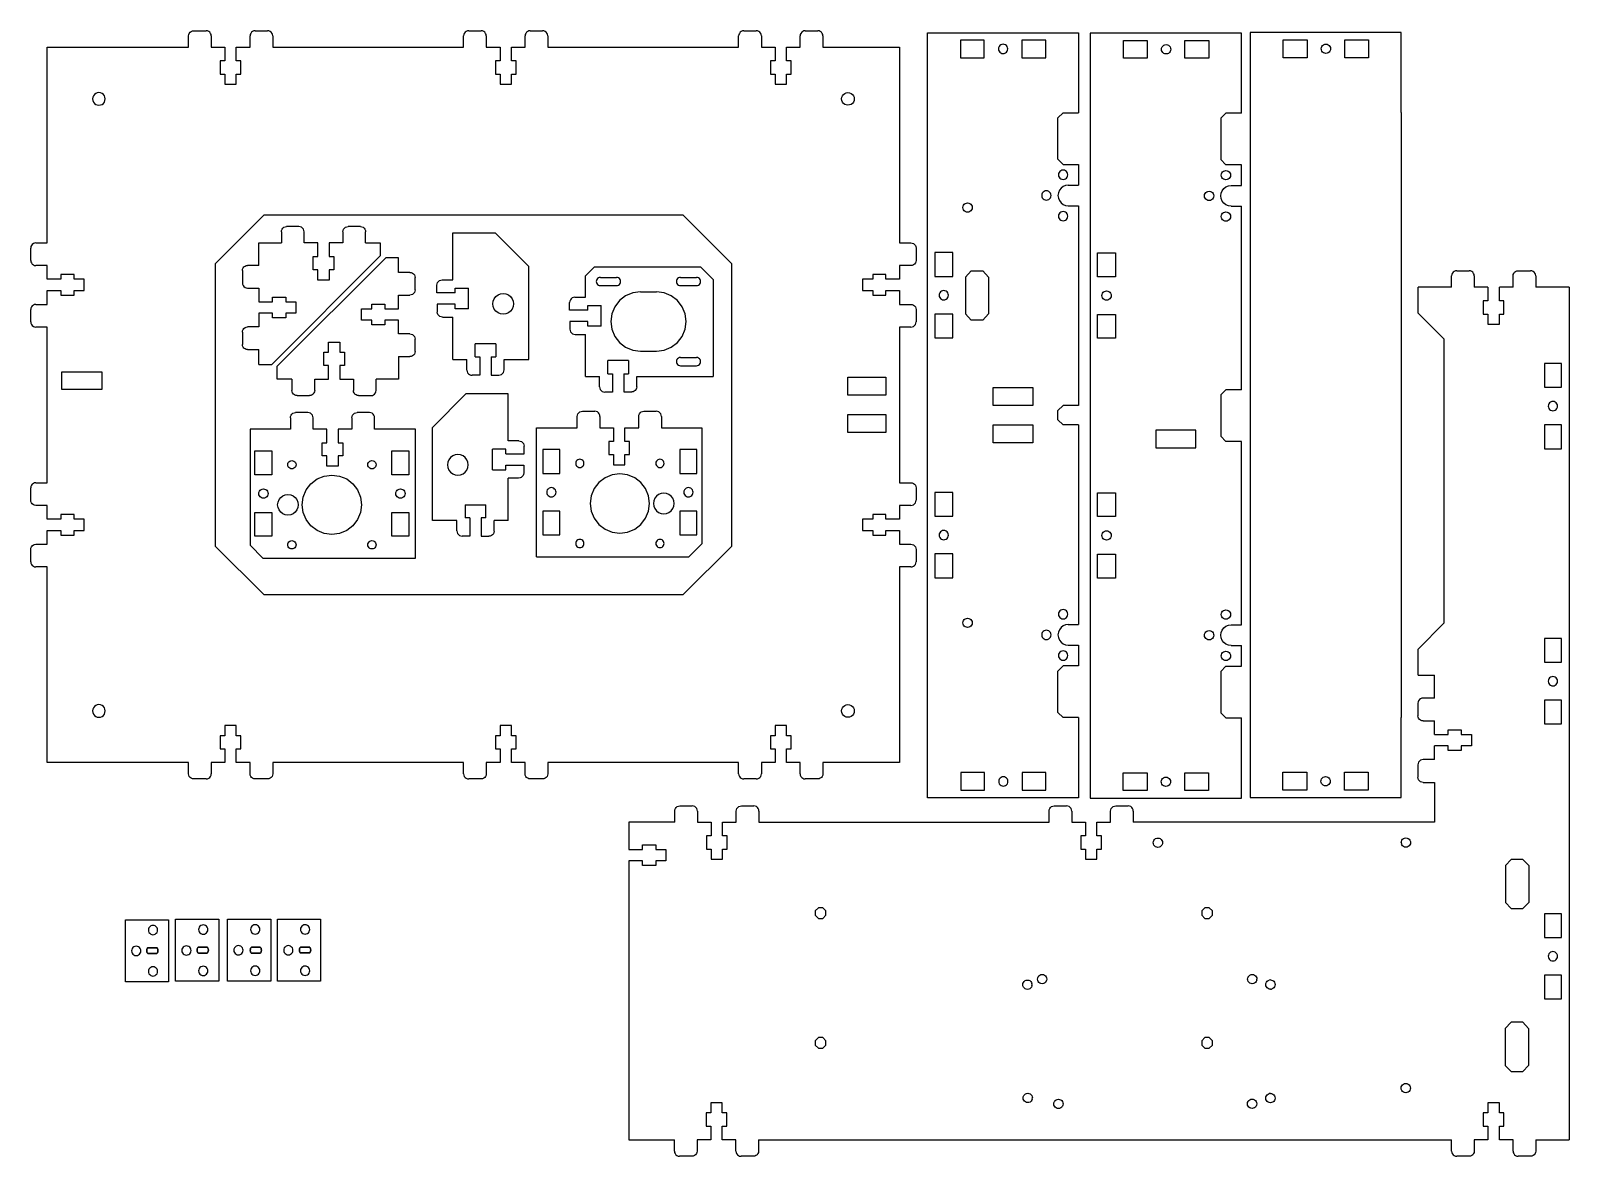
# Model space of a CAD drawing. Extents: x 6 to 601, y 11 to 447.
import ezdxf

# ---------------------------------------------------------------- set-up
doc = ezdxf.new("R2010")
doc.units = 0
doc.layers.get('0').update_dxf_attribs({"linetype": 'CONTINUOUS'})

msp = doc.modelspace()

# ---------------------------------------------------------------- linework, layer by layer
at = {"color": 7}
for points in [[(68.232441, 446.518292), (68.750093, 446.586446)], [(68.750093, 446.586446), (73.550072, 446.586446)], [(75.550068, 444.586422), (75.481939, 445.104074), (75.282126, 445.58642), (74.964287, 446.00064), (74.55007, 446.318476), (74.067724, 446.518292), (73.550072, 446.586446)], [(92.550062, 446.586446), (92.032438, 446.518292), (91.550064, 446.318476), (91.135846, 446.00064), (90.818008, 445.58642), (90.618223, 445.104074), (90.550066, 444.586422)], [(92.550062, 446.586446), (97.350069, 446.586446)], [(99.350065, 444.586422), (99.281909, 445.104074), (99.082123, 445.58642), (98.764285, 446.00064), (98.350067, 446.318476), (97.867693, 446.518292), (97.350069, 446.586446)], [(175.200045, 446.586446), (174.682393, 446.518292), (174.200047, 446.318476), (173.785829, 446.00064), (173.46799, 445.58642), (173.268177, 445.104074), (173.200049, 444.586422)], [(175.200045, 446.586446), (180.000024, 446.586446)], [(182.00002, 444.586422), (181.931891, 445.104074), (181.732078, 445.58642), (181.414239, 446.00064), (181.000022, 446.318476), (180.517676, 446.518292), (180.000024, 446.586446)], [(199.000014, 446.586446), (198.48239, 446.518292), (198.000016, 446.318476), (197.585798, 446.00064), (197.267988, 445.58642), (197.068175, 445.104074), (197.000018, 444.586422)], [(199.000014, 446.586446), (203.800021, 446.586446)], [(205.800017, 444.586422), (205.731861, 445.104074), (205.532076, 445.58642), (205.214237, 446.00064), (204.800019, 446.318476), (204.317645, 446.518292), (203.800021, 446.586446)], [(281.650005, 446.586446), (281.132353, 446.518292), (280.650007, 446.318476), (280.23579, 446.00064), (279.917951, 445.58642), (279.718138, 445.104074), (279.650009, 444.586422)], [(281.650005, 446.586446), (286.449996, 446.586446)], [(288.45002, 444.586422), (288.381863, 445.104074), (288.18205, 445.58642), (287.864211, 446.00064), (287.450022, 446.318476), (286.967648, 446.518292), (286.449996, 446.586446)], [(305.450014, 446.586446), (304.932362, 446.518292), (304.450016, 446.318476), (304.035799, 446.00064), (303.71796, 445.58642), (303.518147, 445.104074), (303.44999, 444.586422)], [(305.450014, 446.586446), (310.249993, 446.586446)], [(312.249989, 444.586422), (312.181861, 445.104074), (311.982048, 445.58642), (311.664209, 446.00064), (311.249991, 446.318476), (310.767645, 446.518292), (310.249993, 446.586446)], [(66.750068, 444.586422), (66.818225, 445.104074), (67.018038, 445.58642), (67.335877, 446.00064), (67.750066, 446.318476), (68.232441, 446.518292)], [(66.750068, 440.236446), (66.750068, 444.586422)], [(75.550068, 444.586422), (75.550068, 440.236446)], [(90.550066, 440.236446), (90.550066, 444.586422)], [(99.350065, 444.586422), (99.350065, 440.236446)], [(173.200049, 440.236446), (173.200049, 444.586422)], [(182.00002, 444.586422), (182.00002, 440.236446)], [(197.000018, 440.236446), (197.000018, 444.586422)], [(205.800017, 444.586422), (205.800017, 440.236446)], [(279.650009, 440.236446), (279.650009, 444.586422)], [(288.45002, 444.586422), (288.45002, 440.236446)], [(303.44999, 440.236446), (303.44999, 444.586422)], [(312.249989, 444.586422), (312.249989, 440.236446)], [(352.731155, 149.854104), (352.731155, 445.854009)], [(352.731155, 445.854009), (411.231136, 445.854009)], [(365.481164, 443.004016), (365.481164, 436.103993)], [(374.681157, 443.004016), (365.481164, 443.004016)], [(374.681157, 436.103993), (374.681157, 443.004016)], [(380.707138, 440.828029), (380.420824, 440.454872)], [(381.080292, 441.114344), (380.707138, 440.828029)], [(381.51483, 441.294342), (381.080292, 441.114344)], [(381.981146, 441.355728), (381.51483, 441.294342)], [(382.447461, 441.294342), (381.981146, 441.355728)], [(382.881999, 441.114344), (382.447461, 441.294342)], [(383.255153, 440.828029), (382.881999, 441.114344)], [(383.541496, 440.454872), (383.255153, 440.828029)], [(398.481155, 443.004016), (389.281162, 443.004016)], [(389.281162, 443.004016), (389.281162, 436.103993)], [(398.481155, 436.103993), (398.481155, 443.004016)], [(411.231136, 445.854009), (411.231136, 414.854017)], [(474.233523, 445.717274), (415.733541, 445.717274)], [(415.733541, 445.717274), (415.733541, 149.717363)], [(428.583543, 435.967258), (428.583543, 442.86725)], [(428.583543, 442.86725), (437.783535, 442.86725)], [(437.783535, 442.86725), (437.783535, 435.967258)], [(443.523202, 440.318137), (443.809516, 440.691291)], [(443.809516, 440.691291), (444.18267, 440.977603)], [(444.18267, 440.977603), (444.617208, 441.157607)], [(444.617208, 441.157607), (445.083552, 441.21899)], [(445.083552, 441.21899), (445.549868, 441.157607)], [(445.549868, 441.157607), (445.984405, 440.977603)], [(445.984405, 440.977603), (446.357559, 440.691291)], [(446.357559, 440.691291), (446.643874, 440.318137)], [(452.38354, 435.967258), (452.38354, 442.86725)], [(452.38354, 442.86725), (461.583533, 442.86725)], [(461.583533, 442.86725), (461.583533, 435.967258)], [(474.233523, 414.717277), (474.233523, 445.717274)], [(477.557479, 445.923611), (477.557479, 149.9237)], [(536.057489, 414.923613), (536.057489, 445.923611), (477.557507, 445.923611)], [(490.407508, 436.173595), (490.407508, 443.073587)], [(490.407508, 443.073587), (499.607473, 443.073587)], [(499.607501, 443.073587), (499.607501, 436.173595)], [(505.347168, 440.524474), (505.633482, 440.897628)], [(505.633454, 440.897628), (506.006636, 441.18394)], [(506.006636, 441.18394), (506.441146, 441.363944)], [(506.441174, 441.363944), (506.907518, 441.425327)], [(506.907518, 441.425327), (507.373834, 441.363944)], [(507.373805, 441.363944), (507.808343, 441.18394)], [(507.808371, 441.18394), (508.181525, 440.897628)], [(508.181525, 440.897628), (508.46784, 440.524474)], [(514.207478, 436.173595), (514.207478, 443.073587)], [(514.207478, 443.073587), (523.407471, 443.073587)], [(523.407499, 443.073587), (523.407499, 436.173595)], [(12.050097, 440.236446), (66.750068, 440.236446)], [(12.050097, 364.536462), (12.050097, 440.236446)], [(75.550068, 440.236446), (80.85006, 440.236446)], [(80.85006, 434.936426), (79.050075, 434.936426)], [(79.050075, 434.936426), (79.050075, 429.836447)], [(80.85006, 440.236446), (80.85006, 434.936426)], [(85.250074, 434.936426), (85.250074, 440.236446)], [(85.250074, 440.236446), (90.550066, 440.236446)], [(87.050059, 434.936426), (85.250074, 434.936426)], [(87.050059, 429.836447), (87.050059, 434.936426)], [(99.350065, 440.236446), (173.200049, 440.236446)], [(182.00002, 440.236446), (187.300012, 440.236446)], [(185.500027, 434.936426), (185.500027, 429.836447)], [(187.300012, 434.936426), (185.500027, 434.936426)], [(187.300012, 440.236446), (187.300012, 434.936426)], [(191.700026, 434.936426), (191.700026, 440.236446)], [(191.700026, 440.236446), (197.000018, 440.236446)], [(193.500039, 434.936426), (191.700026, 434.936426)], [(193.500039, 429.836447), (193.500039, 434.936426)], [(205.800017, 440.236446), (279.650009, 440.236446)], [(288.45002, 440.236446), (293.750012, 440.236446)], [(291.949999, 434.936426), (291.949999, 429.836447)], [(293.750012, 434.936426), (291.949999, 434.936426)], [(293.750012, 440.236446), (293.750012, 434.936426)], [(299.950011, 434.936426), (298.149998, 434.936426), (298.149998, 440.236446), (303.44999, 440.236446)], [(299.950011, 429.836447), (299.950011, 434.936426)], [(312.249989, 440.236446), (341.949984, 440.236446)], [(341.949984, 440.236446), (341.949984, 364.536462), (346.299988, 364.536462)], [(365.481164, 436.103993), (374.681157, 436.103993)], [(380.240822, 440.020337), (380.179439, 439.553993)], [(380.179439, 439.553993), (380.240822, 439.087675)], [(380.420824, 440.454872), (380.240822, 440.020337)], [(380.240822, 439.087675), (380.420824, 438.653137)], [(380.420824, 438.653137), (380.707138, 438.279983)], [(380.707138, 438.279983), (381.080292, 437.993671)], [(381.080292, 437.993671), (381.51483, 437.813667)], [(381.51483, 437.813667), (381.981146, 437.752284)], [(381.981146, 437.752284), (382.447461, 437.813667)], [(382.447461, 437.813667), (382.881999, 437.993671)], [(382.881999, 437.993671), (383.255153, 438.279983)], [(383.255153, 438.279983), (383.541496, 438.653137)], [(383.721497, 440.020337), (383.541496, 440.454872)], [(383.541496, 438.653137), (383.721497, 439.087675)], [(383.78288, 439.553993), (383.721497, 440.020337)], [(383.721497, 439.087675), (383.78288, 439.553993)], [(389.281162, 436.103993), (398.481155, 436.103993)], [(437.783535, 435.967258), (428.583543, 435.967258)], [(443.281817, 439.417253), (443.3432, 439.883597)], [(443.3432, 438.950937), (443.281817, 439.417253)], [(443.3432, 439.883597), (443.523202, 440.318137)], [(443.523202, 438.516402), (443.3432, 438.950937)], [(443.809516, 438.143248), (443.523202, 438.516402)], [(444.18267, 437.856931), (443.809516, 438.143248)], [(444.617208, 437.676932), (444.18267, 437.856931)], [(445.083552, 437.615546), (444.617208, 437.676932)], [(445.549868, 437.676932), (445.083552, 437.615546)], [(445.984405, 437.856931), (445.549868, 437.676932)], [(446.357559, 438.143248), (445.984405, 437.856931)], [(446.643874, 438.516402), (446.357559, 438.143248)], [(446.643874, 440.318137), (446.823875, 439.883597)], [(446.823875, 438.950937), (446.643874, 438.516402)], [(446.823875, 439.883597), (446.885259, 439.417253)], [(446.885259, 439.417253), (446.823875, 438.950937)], [(461.583533, 435.967258), (452.38354, 435.967258)], [(499.607501, 436.173595), (490.407508, 436.173595)], [(505.105783, 439.623589), (505.167166, 440.089933)], [(505.167166, 439.157274), (505.105783, 439.623589)], [(505.167166, 440.089933), (505.347168, 440.524474)], [(505.347168, 438.722739), (505.167166, 439.157274)], [(505.633454, 438.349585), (505.347139, 438.722739)], [(506.006636, 438.063267), (505.633454, 438.349585)], [(506.441174, 437.883269), (506.006636, 438.063267)], [(506.907518, 437.821883), (506.441174, 437.883269)], [(507.373805, 437.883269), (506.90749, 437.821883)], [(507.808371, 438.063267), (507.373834, 437.883269)], [(508.181525, 438.349585), (507.808371, 438.063267)], [(508.46784, 438.722739), (508.181497, 438.349585)], [(508.46784, 440.524474), (508.647841, 440.089933)], [(508.647841, 439.157274), (508.46784, 438.722739)], [(508.647841, 440.089933), (508.709224, 439.623589)], [(508.709224, 439.623589), (508.647841, 439.157274)], [(523.407499, 436.173595), (514.207506, 436.173595)], [(79.050075, 429.836447), (80.85006, 429.836447)], [(80.85006, 429.836447), (80.85006, 425.886434)], [(85.250074, 425.886434), (85.250074, 429.836447)], [(85.250074, 429.836447), (87.050059, 429.836447)], [(185.500027, 429.836447), (187.300012, 429.836447)], [(187.300012, 429.836447), (187.300012, 425.886434)], [(191.700026, 425.886434), (191.700026, 429.836447)], [(191.700026, 429.836447), (193.500039, 429.836447)], [(291.949999, 429.836447), (293.750012, 429.836447)], [(293.750012, 429.836447), (293.750012, 425.886434)], [(298.149998, 429.836447), (299.950011, 429.836447)], [(298.149998, 425.886434), (298.149998, 429.836447)], [(80.85006, 425.886434), (85.250074, 425.886434)], [(187.300012, 425.886434), (191.700026, 425.886434)], [(293.750012, 425.886434), (298.149998, 425.886434)], [(32.050084, 417.786433), (32.684209, 417.869912), (33.275098, 418.114683), (33.782505, 418.50404), (34.171859, 419.011444), (34.416602, 419.602333), (34.500083, 420.23643), (34.416602, 420.870555), (34.171859, 421.461446), (33.782505, 421.968851), (33.275098, 422.358208), (32.684209, 422.602948), (32.050084, 422.686429), (31.415987, 422.602948), (30.825099, 422.358208), (30.317691, 421.968851), (29.928337, 421.461446), (29.683566, 420.870555), (29.600085, 420.23643)], [(29.600085, 420.23643), (29.683566, 419.602333)], [(29.683566, 419.602333), (29.928337, 419.011444)], [(29.928337, 419.011444), (30.317691, 418.50404)], [(30.317691, 418.50404), (30.825099, 418.114683)], [(30.825099, 418.114683), (31.415987, 417.869912)], [(31.415987, 417.869912), (32.050084, 417.786433)], [(321.949995, 417.786433), (321.31587, 417.869912), (320.724982, 418.114683), (320.217574, 418.50404), (319.82822, 419.011444), (319.583477, 419.602333), (319.499996, 420.23643), (319.583477, 420.870555), (319.82822, 421.461446), (320.217574, 421.968851), (320.724982, 422.358208), (321.31587, 422.602948), (321.949995, 422.686429), (322.584092, 422.602948), (323.174981, 422.358208), (323.682388, 421.968851), (324.071742, 421.461446), (324.316513, 420.870555), (324.399995, 420.23643), (324.316513, 419.602333), (324.071742, 419.011444), (323.682388, 418.50404), (323.174981, 418.114683), (322.584092, 417.869912), (321.949995, 417.786433)], [(405.231148, 414.854017), (403.231152, 412.854027)], [(403.231152, 396.854031), (403.231152, 412.854027)], [(405.231148, 414.854017), (411.231136, 414.854017)], [(468.233535, 414.717277), (466.233539, 412.717292)], [(466.233539, 412.717292), (466.233539, 396.717293)], [(474.233523, 414.717277), (468.233535, 414.717277)], [(536.057489, 414.923613), (536.057489, 180.923695)], [(405.231148, 394.854038), (403.231152, 396.854031)], [(405.231148, 394.854038), (411.231136, 394.854038)], [(411.231136, 394.854038), (411.231136, 386.854025)], [(468.233535, 394.717297), (466.233539, 396.717293)], [(474.233523, 394.717297), (468.233535, 394.717297)], [(474.233523, 386.717285), (474.233523, 394.717297)], [(403.492462, 391.319907), (403.431135, 390.854046)], [(403.431135, 390.854046), (403.492462, 390.388153)], [(403.672294, 391.754021), (403.492462, 391.319907)], [(403.492462, 390.388153), (403.672294, 389.954036)], [(403.958354, 392.126811), (403.672294, 391.754021)], [(403.672294, 389.954036), (403.958354, 389.581249)], [(404.331142, 392.412869), (403.958354, 392.126811)], [(403.958354, 389.581249), (404.331142, 389.295191)], [(404.765256, 392.592701), (404.331142, 392.412869)], [(404.331142, 389.295191), (404.765256, 389.115359)], [(405.231148, 392.654031), (404.765256, 392.592701)], [(404.765256, 389.115359), (405.231148, 389.054032)], [(405.697013, 392.592701), (405.231148, 392.654031)], [(405.231148, 389.054032), (405.697013, 389.115359)], [(406.131155, 392.412869), (405.697013, 392.592701)], [(405.697013, 389.115359), (406.131155, 389.295191)], [(406.503942, 392.126811), (406.131155, 392.412869)], [(406.131155, 389.295191), (406.503942, 389.581249)], [(406.789975, 391.754021), (406.503942, 392.126811)], [(406.503942, 389.581249), (406.789975, 389.954036)], [(406.969807, 391.319907), (406.789975, 391.754021)], [(406.789975, 389.954036), (406.969807, 390.388153)], [(407.031134, 390.854046), (406.969807, 391.319907)], [(406.969807, 390.388153), (407.031134, 390.854046)], [(466.433522, 390.716176), (466.494877, 391.182043)], [(466.494877, 390.250312), (466.433522, 390.716176)], [(466.494877, 391.182043), (466.674681, 391.616183)], [(466.674681, 389.816172), (466.494877, 390.250312)], [(466.674681, 391.616183), (466.960741, 391.98897)], [(466.960741, 389.443382), (466.674681, 389.816172)], [(466.960741, 391.98897), (467.333529, 392.275033)], [(467.333529, 389.157324), (466.960741, 389.443382)], [(467.333529, 392.275033), (467.767671, 392.454837)], [(467.767671, 388.977518), (467.333529, 389.157324)], [(467.767671, 392.454837), (468.233535, 392.516164)], [(468.233535, 388.916163), (467.767671, 388.977518)], [(468.233535, 392.516164), (468.699399, 392.454837)], [(468.699399, 388.977518), (468.233535, 388.916163)], [(468.699399, 392.454837), (469.133542, 392.275033)], [(469.133542, 389.157324), (468.699399, 388.977518)], [(469.133542, 392.275033), (469.506329, 391.98897)], [(469.506329, 389.443382), (469.133542, 389.157324)], [(469.506329, 391.98897), (469.79239, 391.616183)], [(469.79239, 389.816172), (469.506329, 389.443382)], [(469.79239, 391.616183), (469.972193, 391.182043)], [(469.972193, 390.250312), (469.79239, 389.816172)], [(469.972193, 391.182043), (470.03352, 390.716176)], [(470.03352, 390.716176), (469.972193, 390.250312)], [(396.992489, 383.319895), (396.931134, 382.854033)], [(396.931134, 382.854033), (396.992489, 382.388169)], [(397.172293, 383.754037), (396.992489, 383.319895)], [(396.992489, 382.388169), (397.172293, 381.954024)], [(397.458353, 384.126827), (397.172293, 383.754037)], [(397.172293, 381.954024), (397.458353, 381.581239)], [(397.831141, 384.412885), (397.458353, 384.126827)], [(397.458353, 381.581239), (397.831141, 381.295176)], [(398.265283, 384.592692), (397.831141, 384.412885)], [(397.831141, 381.295176), (398.265283, 381.115375)], [(398.731147, 384.654044), (398.265283, 384.592692)], [(398.265283, 381.115375), (398.731147, 381.054048)], [(399.197012, 384.592692), (398.731147, 384.654044)], [(398.731147, 381.054048), (399.197012, 381.115375)], [(399.631154, 384.412885), (399.197012, 384.592692)], [(399.197012, 381.115375), (399.631154, 381.295176)], [(400.003941, 384.126827), (399.631154, 384.412885)], [(399.631154, 381.295176), (400.003941, 381.581239)], [(400.290002, 383.754037), (400.003941, 384.126827)], [(400.003941, 381.581239), (400.290002, 381.954024)], [(400.469806, 383.319895), (400.290002, 383.754037)], [(400.290002, 381.954024), (400.469806, 382.388169)], [(400.531132, 382.854033), (400.469806, 383.319895)], [(400.469806, 382.388169), (400.531132, 382.854033)], [(403.367438, 383.889309), (403.231152, 382.854033)], [(403.231152, 382.854033), (403.367438, 381.818755)], [(403.767036, 384.854029), (403.367438, 383.889309)], [(403.367438, 381.818755), (403.767036, 380.854037)], [(404.402713, 385.682465), (403.767036, 384.854029)], [(405.231148, 386.318139), (404.402713, 385.682465)], [(406.195869, 386.71774), (405.231148, 386.318139)], [(407.231144, 386.854025), (406.195869, 386.71774)], [(407.231144, 386.854025), (411.231136, 386.854025)], [(459.933521, 382.717293), (459.994876, 383.183157)], [(459.994876, 382.251431), (459.933521, 382.717293)], [(459.994876, 383.183157), (460.17468, 383.617302)], [(460.17468, 381.817286), (459.994876, 382.251431)], [(460.17468, 383.617302), (460.46074, 383.990089)], [(460.46074, 381.444499), (460.17468, 381.817286)], [(460.46074, 383.990089), (460.833527, 384.27615)], [(460.833527, 381.158441), (460.46074, 381.444499)], [(460.833527, 384.27615), (461.26767, 384.455951)], [(461.26767, 380.978637), (460.833527, 381.158441)], [(461.26767, 384.455951), (461.733534, 384.517278)], [(461.733534, 384.517278), (462.199398, 384.455951)], [(462.199398, 384.455951), (462.633541, 384.27615)], [(462.633541, 381.158441), (462.199398, 380.978637)], [(462.633541, 384.27615), (463.006328, 383.990089)], [(463.006328, 381.444499), (462.633541, 381.158441)], [(463.006328, 383.990089), (463.292389, 383.617302)], [(463.292389, 381.817286), (463.006328, 381.444499)], [(463.292389, 383.617302), (463.472192, 383.183157)], [(463.472192, 382.251431), (463.292389, 381.817286)], [(463.472192, 383.183157), (463.533547, 382.717293)], [(463.533547, 382.717293), (463.472192, 382.251431)], [(466.233539, 382.717293), (466.369824, 383.752571)], [(466.369824, 381.682017), (466.233539, 382.717293)], [(466.369824, 383.752571), (466.769423, 384.717289)], [(466.769423, 380.717299), (466.369824, 381.682017)], [(466.769423, 384.717289), (467.4051, 385.545724)], [(467.4051, 385.545724), (468.233535, 386.181404)], [(468.233535, 386.181404), (469.198255, 386.580999)], [(469.198255, 386.580999), (470.233531, 386.717285)], [(470.233531, 386.717285), (474.233523, 386.717285)], [(95.836878, 228.436528), (258.16319, 228.436528), (276.949989, 247.223325), (276.949989, 356.449638), (258.16319, 375.236435), (95.836878, 375.236435), (77.050079, 356.449638), (77.050079, 247.223325), (95.836878, 228.436528)], [(370.031151, 378.204055), (369.969824, 377.738191), (369.789992, 377.304074), (369.50396, 376.931261), (369.131173, 376.645229), (368.69703, 376.465397), (368.231166, 376.40407), (367.765274, 376.465397), (367.331159, 376.645229), (366.958372, 376.931261), (366.672312, 377.304074), (366.49248, 377.738191), (366.431153, 378.204055), (366.49248, 378.669945), (366.672312, 379.104059), (366.958372, 379.476849), (367.331159, 379.762907), (367.765274, 379.942739), (368.231166, 380.004066), (368.69703, 379.942739), (369.131173, 379.762907), (369.50396, 379.476849), (369.789992, 379.104059), (369.969824, 378.669945), (370.031151, 378.204055)], [(403.492462, 375.321043), (403.431135, 374.855147)], [(403.672294, 375.755157), (403.492462, 375.321043)], [(403.958354, 376.127941), (403.672294, 375.755157)], [(403.767036, 380.854037), (404.402713, 380.025602)], [(404.331142, 376.414005), (403.958354, 376.127941)], [(404.765256, 376.593808), (404.331142, 376.414005)], [(404.402713, 380.025602), (405.231148, 379.389922)], [(405.231148, 376.655163), (404.765256, 376.593808)], [(405.231148, 379.389922), (406.195869, 378.990327)], [(405.697013, 376.593808), (405.231148, 376.655163)], [(406.131155, 376.414005), (405.697013, 376.593808)], [(406.503942, 376.127941), (406.131155, 376.414005)], [(406.195869, 378.990327), (407.231144, 378.854041)], [(406.789975, 375.755157), (406.503942, 376.127941)], [(406.969807, 375.321043), (406.789975, 375.755157)], [(407.031134, 374.855147), (406.969807, 375.321043)], [(407.231144, 378.854041), (411.231136, 378.854041)], [(411.231136, 378.854041), (411.231136, 301.604058)], [(461.733534, 380.917282), (461.26767, 380.978637)], [(462.199398, 380.978637), (461.733534, 380.917282)], [(466.433522, 374.717283), (466.494877, 375.183173)], [(466.494877, 375.183173), (466.674681, 375.61729)], [(466.674681, 375.61729), (466.960741, 375.990077)], [(467.4051, 379.888861), (466.769423, 380.717299)], [(466.960741, 375.990077), (467.333529, 376.276135)], [(467.333529, 376.276135), (467.767671, 376.455967)], [(468.233535, 379.253187), (467.4051, 379.888861)], [(467.767671, 376.455967), (468.233535, 376.517294)], [(469.198255, 378.853586), (468.233535, 379.253187)], [(468.233535, 376.517294), (468.699399, 376.455967)], [(468.699399, 376.455967), (469.133542, 376.276135)], [(469.133542, 376.276135), (469.506329, 375.990077)], [(470.233531, 378.717301), (469.198255, 378.853586)], [(469.506329, 375.990077), (469.79239, 375.61729)], [(469.79239, 375.61729), (469.972193, 375.183173)], [(469.972193, 375.183173), (470.03352, 374.717283)], [(470.233531, 378.717301), (474.233523, 378.717301)], [(474.233523, 307.717302), (474.233523, 378.717301)], [(102.67602, 368.852898), (102.744171, 369.370535), (102.94397, 369.852898), (103.261809, 370.26711), (103.676021, 370.584949), (104.158384, 370.784748), (104.676022, 370.852896)], [(109.476018, 370.852896), (104.676022, 370.852896)], [(109.993653, 370.784748), (109.476018, 370.852896)], [(111.476017, 368.852898), (111.407869, 369.370535), (111.208066, 369.852898), (110.890231, 370.26711), (110.476016, 370.584949), (109.993653, 370.784748)], [(126.476009, 368.852898), (126.544157, 369.370535), (126.74396, 369.852898), (127.061795, 370.26711), (127.47601, 370.584949), (127.958373, 370.784748), (128.476011, 370.852896)], [(133.276013, 370.852896), (128.476011, 370.852896)], [(133.276013, 370.852896), (133.793636, 370.784748), (134.276011, 370.584949), (134.690228, 370.26711), (135.008067, 369.852898), (135.207852, 369.370535), (135.276009, 368.852898)], [(403.431135, 374.855147), (403.492462, 374.389283)], [(403.492462, 374.389283), (403.672294, 373.955143), (403.958354, 373.582353)], [(403.958354, 373.582353), (404.331142, 373.296293)], [(404.331142, 373.296293), (404.765256, 373.116489)], [(404.765256, 373.116489), (405.231148, 373.055162)], [(405.231148, 373.055162), (405.697013, 373.116489)], [(405.697013, 373.116489), (406.131155, 373.296293)], [(406.131155, 373.296293), (406.503942, 373.582353)], [(406.503942, 373.582353), (406.789975, 373.955143)], [(406.789975, 373.955143), (406.969807, 374.389283)], [(406.969807, 374.389283), (407.031134, 374.855147)], [(466.494877, 374.251419), (466.433522, 374.717283)], [(466.674681, 373.817302), (466.494877, 374.251419)], [(466.960741, 373.444517), (466.674681, 373.817302)], [(467.333529, 373.158457), (466.960741, 373.444517)], [(467.767671, 372.978625), (467.333529, 373.158457)], [(468.233535, 372.917298), (467.767671, 372.978625)], [(468.699399, 372.978625), (468.233535, 372.917298)], [(469.133542, 373.158457), (468.699399, 372.978625)], [(469.506329, 373.444517), (469.133542, 373.158457)], [(469.79239, 373.817302), (469.506329, 373.444517)], [(469.972193, 374.251419), (469.79239, 373.817302)], [(470.03352, 374.717283), (469.972193, 374.251419)], [(7.700093, 364.536462), (7.182469, 364.468306), (6.700095, 364.26852), (6.285877, 363.950679), (5.968039, 363.536464), (5.768254, 363.054087), (5.700097, 362.536466)], [(7.700093, 364.536462), (12.050097, 364.536462)], [(93.976023, 364.502899), (102.67602, 364.502899)], [(93.976023, 355.802897), (93.976023, 364.502899)], [(102.67602, 368.852898), (102.67602, 364.502899)], [(111.476017, 364.502899), (111.476017, 368.852898)], [(116.776015, 364.502899), (111.476017, 364.502899)], [(116.776015, 359.202901), (116.776015, 364.502899)], [(121.176017, 364.502899), (121.176017, 359.202901)], [(126.476009, 364.502899), (121.176017, 364.502899)], [(126.476009, 368.852898), (126.476009, 364.502899)], [(135.276009, 364.502899), (135.276009, 368.852898)], [(135.276009, 364.502899), (140.973116, 364.502899)], [(140.973116, 364.502899), (140.973116, 359.501625)], [(168.994813, 350.172457), (168.994813, 368.372458)], [(168.994813, 368.372458), (185.394831, 368.372458)], [(185.394831, 368.372458), (198.394805, 355.372461)], [(346.299988, 364.536462), (346.817611, 364.468306), (347.299986, 364.26852), (347.714203, 363.950679), (348.032042, 363.536464), (348.231827, 363.054087)], [(5.700097, 357.736456), (5.700097, 362.536466)], [(5.700097, 357.736456), (5.768254, 357.218832), (5.968039, 356.736458), (6.285877, 356.322243), (6.700095, 356.004402), (7.182469, 355.80462), (7.700093, 355.73646)], [(98.980021, 317.509947), (140.973116, 359.501625)], [(143.066217, 358.795728), (101.073117, 316.80405)], [(114.976015, 359.202901), (116.776015, 359.202901)], [(114.976015, 354.102903), (114.976015, 359.202901)], [(121.176017, 359.202901), (122.976016, 359.202901)], [(122.976016, 359.202901), (122.976016, 354.102903)], [(148.070214, 358.795728), (143.066217, 358.795728)], [(148.070214, 353.102761), (148.070214, 358.795728)], [(348.299984, 357.736456), (348.231827, 357.218832), (348.032042, 356.736458), (347.714203, 356.322243), (347.299986, 356.004402), (346.817611, 355.80462)], [(348.231827, 363.054087), (348.299984, 362.536466)], [(348.299984, 362.536466), (348.299984, 357.736456)], [(355.581148, 360.754027), (355.581148, 351.554034)], [(362.48117, 360.754027), (355.581148, 360.754027)], [(362.48117, 351.554034), (362.48117, 360.754027)], [(418.583534, 360.617289), (425.483557, 360.617289)], [(418.583534, 351.417296), (418.583534, 360.617289)], [(425.483557, 360.617289), (425.483557, 351.417296)], [(12.050097, 355.73646), (7.700093, 355.73646)], [(12.050097, 350.436468), (12.050097, 355.73646)], [(22.450099, 352.236453), (17.350089, 352.236453)], [(17.350089, 352.236453), (17.350089, 350.436468)], [(22.450099, 350.436468), (22.450099, 352.236453)], [(87.626026, 353.802898), (87.694175, 354.320536), (87.893977, 354.802896), (88.211812, 355.217111), (88.626027, 355.534949), (89.108387, 355.734749), (89.626025, 355.802897)], [(87.626026, 353.802898), (87.626026, 349.002902)], [(93.976023, 355.802897), (89.626025, 355.802897)], [(116.776015, 354.102903), (114.976015, 354.102903)], [(116.776015, 350.152904), (116.776015, 354.102903)], [(122.976016, 354.102903), (121.176017, 354.102903)], [(121.176017, 354.102903), (121.176017, 350.152904)], [(152.420218, 353.102761), (148.070214, 353.102761)], [(152.420218, 353.102761), (152.93787, 353.034613), (153.420216, 352.834814), (153.834434, 352.516975), (154.152273, 352.102763), (154.352058, 351.6204), (154.420214, 351.102762)], [(198.394805, 319.372474), (198.394805, 355.372461)], [(220.346253, 351.803826), (223.84626, 355.303825)], [(220.346253, 343.503826), (220.346253, 351.803826)], [(223.84626, 355.303825), (264.846235, 355.303825)], [(269.846253, 350.303829), (264.846235, 355.303825)], [(336.649991, 352.236453), (331.549982, 352.236453)], [(331.549982, 352.236453), (331.549982, 350.436468)], [(336.649991, 350.436468), (336.649991, 352.236453)], [(346.299988, 355.73646), (341.949984, 355.73646)], [(341.949984, 355.73646), (341.949984, 350.436468)], [(346.817611, 355.80462), (346.299988, 355.73646)], [(355.581148, 351.554034), (362.48117, 351.554034)], [(369.659126, 353.687634), (367.419128, 351.307629)], [(367.419128, 351.307629), (367.419128, 337.032433)], [(369.659126, 353.687634), (374.139121, 353.687634)], [(376.379147, 351.307629), (374.139121, 353.687634)], [(376.379147, 351.307629), (376.379147, 337.032433)], [(425.483557, 351.417296), (418.583534, 351.417296)], [(557.53149, 353.724506), (557.013866, 353.65635), (556.531492, 353.456536), (556.117275, 353.138698), (555.799464, 352.724508), (555.599651, 352.242134), (555.531494, 351.724482)], [(555.531494, 347.374506), (555.531494, 351.724482)], [(557.53149, 353.724506), (562.331497, 353.724506)], [(564.331493, 351.724482), (564.263337, 352.242134), (564.063552, 352.724508), (563.745713, 353.138698), (563.331495, 353.456536), (562.849149, 353.65635), (562.331497, 353.724506)], [(564.331493, 351.724482), (564.331493, 347.374506)], [(579.331492, 351.724482), (579.399648, 352.242134), (579.599433, 352.724508), (579.917272, 353.138698), (580.33149, 353.456536), (580.813864, 353.65635)], [(579.331492, 347.374506), (579.331492, 351.724482)], [(580.813864, 353.65635), (581.331488, 353.724506)], [(581.331488, 353.724506), (586.131495, 353.724506)], [(588.131491, 351.724482), (588.063334, 352.242134), (587.863549, 352.724508), (587.545711, 353.138698), (587.131493, 353.456536), (586.649119, 353.65635), (586.131495, 353.724506)], [(588.131491, 351.724482), (588.131491, 347.374506)], [(17.350089, 350.436468), (12.050097, 350.436468)], [(12.050097, 346.036454), (17.350089, 346.036454)], [(12.050097, 340.736462), (12.050097, 346.036454)], [(17.350089, 346.036454), (17.350089, 344.236469)], [(26.400081, 350.436468), (22.450099, 350.436468)], [(22.450099, 344.236469), (22.450099, 346.036454)], [(22.450099, 346.036454), (26.400081, 346.036454)], [(26.400081, 346.036454), (26.400081, 350.436468)], [(87.626026, 349.002902), (87.694175, 348.485264), (87.893977, 348.002901), (88.211812, 347.588686), (88.626027, 347.270851), (89.108387, 347.071051)], [(89.108387, 347.071051), (89.626025, 347.0029)], [(89.626025, 347.0029), (93.976023, 347.0029)], [(93.976023, 347.0029), (93.976023, 341.702908)], [(121.176017, 350.152904), (116.776015, 350.152904)], [(154.420214, 346.302769), (154.352058, 345.785131), (154.152273, 345.302768), (153.834434, 344.888554), (153.420216, 344.570718), (152.93787, 344.370916), (152.420218, 344.302767)], [(154.420214, 346.302769), (154.420214, 351.102762)], [(162.894833, 348.172459), (162.96299, 348.690097), (163.162775, 349.172459), (163.480614, 349.586671), (163.894831, 349.90451), (164.377177, 350.104309)], [(162.894833, 345.172459), (162.894833, 348.172459)], [(164.377177, 350.104309), (164.894829, 350.172457)], [(164.894829, 350.172457), (168.994813, 350.172457)], [(169.994839, 345.172459), (169.994839, 346.972464)], [(169.994839, 346.972464), (175.09482, 346.972464)], [(175.09482, 338.972463), (175.09482, 346.972464)], [(224.600781, 349.99794), (224.546256, 349.583829)], [(224.546256, 349.583829), (224.600781, 349.169719)], [(224.760604, 350.383831), (224.600781, 349.99794)], [(224.600781, 349.169719), (224.760604, 348.783831)], [(225.014886, 350.715202), (224.760604, 350.383831)], [(224.760604, 348.783831), (225.014886, 348.45246)], [(225.346243, 350.96947), (225.014886, 350.715202)], [(225.014886, 348.45246), (225.346243, 348.198192)], [(225.732154, 351.129312), (225.346243, 350.96947)], [(225.346243, 348.198192), (225.732154, 348.038349)], [(226.146258, 351.183829), (225.732154, 351.129312)], [(225.732154, 348.038349), (226.146258, 347.98383)], [(226.146258, 351.183829), (232.346257, 351.183829)], [(226.146258, 347.98383), (232.346257, 347.98383)], [(232.760362, 351.129312), (232.346257, 351.183829)], [(232.346257, 347.98383), (232.760362, 348.038349)], [(233.146244, 350.96947), (232.760362, 351.129312)], [(232.760362, 348.038349), (233.146244, 348.198192)], [(233.47763, 350.715202), (233.146244, 350.96947)], [(233.146244, 348.198192), (233.47763, 348.45246)], [(233.731884, 350.383831), (233.47763, 350.715202)], [(233.47763, 348.45246), (233.731884, 348.783831)], [(233.891734, 349.99794), (233.731884, 350.383831)], [(233.731884, 348.783831), (233.891734, 349.169719)], [(233.94626, 349.583829), (233.891734, 349.99794)], [(233.891734, 349.169719), (233.94626, 349.583829)], [(241.646242, 345.583832), (238.669841, 345.19198)], [(241.646242, 345.583832), (247.84624, 345.583832)], [(250.822669, 345.19198), (247.84624, 345.583832)], [(255.600748, 349.99794), (255.54625, 349.583829)], [(255.54625, 349.583829), (255.600748, 349.169719)], [(255.760598, 350.383831), (255.600748, 349.99794)], [(255.600748, 349.169719), (255.760598, 348.783831)], [(256.01488, 350.715202), (255.760598, 350.383831)], [(255.760598, 348.783831), (256.01488, 348.45246)], [(256.346238, 350.96947), (256.01488, 350.715202)], [(256.01488, 348.45246), (256.346238, 348.198192)], [(256.73212, 351.129312), (256.346238, 350.96947)], [(256.346238, 348.198192), (256.73212, 348.038349)], [(257.146253, 351.183829), (256.73212, 351.129312)], [(256.73212, 348.038349), (257.146253, 347.98383)], [(257.146253, 351.183829), (263.346252, 351.183829)], [(257.146253, 347.98383), (263.346252, 347.98383)], [(263.760356, 351.129312), (263.346252, 351.183829)], [(263.346252, 347.98383), (263.760356, 348.038349)], [(264.146239, 350.96947), (263.760356, 351.129312)], [(263.760356, 348.038349), (264.146239, 348.198192)], [(264.731878, 350.383831), (264.477624, 350.715202), (264.146239, 350.96947)], [(264.146239, 348.198192), (264.477624, 348.45246)], [(264.477624, 348.45246), (264.731878, 348.783831)], [(264.891729, 349.99794), (264.731878, 350.383831)], [(264.731878, 348.783831), (264.891729, 349.169719)], [(264.946226, 349.583829), (264.891729, 349.99794)], [(264.891729, 349.169719), (264.946226, 349.583829)], [(269.846253, 350.303829), (269.846253, 312.86384)], [(331.549982, 350.436468), (327.6, 350.436468)], [(327.6, 350.436468), (327.6, 346.036454)], [(327.6, 346.036454), (331.549982, 346.036454)], [(331.549982, 346.036454), (331.549982, 344.236469)], [(341.949984, 350.436468), (336.649991, 350.436468)], [(336.649991, 346.036454), (341.949984, 346.036454)], [(336.649991, 344.236469), (336.649991, 346.036454)], [(341.949984, 346.036454), (341.949984, 340.736462)], [(357.757137, 345.528053), (357.470823, 345.154899)], [(358.130292, 345.814371), (357.757137, 345.528053)], [(358.564829, 345.994369), (358.130292, 345.814371)], [(359.031145, 346.055755), (358.564829, 345.994369)], [(359.497489, 345.994369), (359.031145, 346.055755)], [(359.932026, 345.814371), (359.497489, 345.994369)], [(360.305181, 345.528053), (359.932026, 345.814371)], [(360.591495, 345.154899), (360.305181, 345.528053)], [(420.47321, 345.018164), (420.759524, 345.391318)], [(420.759524, 345.391318), (421.132678, 345.67763)], [(421.132678, 345.67763), (421.567216, 345.857634)], [(421.567216, 345.857634), (422.03356, 345.919017)], [(422.03356, 345.919017), (422.499876, 345.857634)], [(422.499876, 345.857634), (422.934413, 345.67763)], [(422.934413, 345.67763), (423.307567, 345.391318)], [(423.307567, 345.391318), (423.593882, 345.018164)], [(555.531494, 347.374506), (542.581502, 347.374506)], [(542.581502, 337.374498), (542.581502, 347.374506)], [(569.631486, 347.374506), (564.331493, 347.374506)], [(569.631486, 347.374506), (569.631486, 342.074486)], [(574.031499, 342.074486), (574.031499, 347.374506)], [(579.331492, 347.374506), (574.031499, 347.374506)], [(601.081483, 347.374506), (588.131491, 347.374506)], [(601.081483, 347.374506), (601.081483, 17.474593)], [(7.700093, 340.736462), (7.182469, 340.668336), (6.700095, 340.46852), (6.285877, 340.150684), (5.968039, 339.736467), (5.768254, 339.254118), (5.700097, 338.736466)], [(7.700093, 340.736462), (12.050097, 340.736462)], [(17.350089, 344.236469), (22.450099, 344.236469)], [(93.976023, 341.702908), (99.276021, 341.702908)], [(99.276021, 341.702908), (99.276021, 343.502907)], [(99.276021, 343.502907), (104.37602, 343.502907)], [(104.37602, 343.502907), (104.37602, 341.702908)], [(104.37602, 341.702908), (108.326022, 341.702908)], [(108.326022, 341.702908), (108.326022, 337.302906)], [(137.670213, 340.802769), (142.770222, 340.802769)], [(137.670213, 339.002772), (137.670213, 340.802769)], [(142.770222, 340.802769), (142.770222, 339.002772)], [(148.070214, 339.002772), (148.070214, 344.302767)], [(148.070214, 344.302767), (152.420218, 344.302767)], [(169.994839, 345.172459), (162.894833, 345.172459)], [(169.994839, 340.772462), (162.994825, 340.772462)], [(162.994825, 340.772462), (162.994825, 337.772462)], [(169.994839, 338.972463), (169.994839, 340.772462)], [(184.517543, 340.912487), (184.653856, 341.947762), (185.053455, 342.912486), (185.689132, 343.740912), (186.517539, 344.376589), (187.482259, 344.776188), (188.517535, 344.912487), (189.552811, 344.776188), (190.517559, 344.376589), (191.345966, 343.740912), (191.981643, 342.912486), (192.381242, 341.947762), (192.517555, 340.912487), (192.381242, 339.877211), (191.981643, 338.912485), (191.345966, 338.084058), (190.517559, 337.448384), (189.552811, 337.048783), (188.517535, 336.912486), (187.482259, 337.048783), (186.517539, 337.448384), (185.689132, 338.084058), (185.053455, 338.912485), (184.653856, 339.877211), (184.517543, 340.912487)], [(216.246242, 343.503826), (215.728618, 343.435678), (215.246244, 343.235878), (214.832054, 342.91804), (214.514216, 342.503828), (214.314402, 342.021465), (214.246246, 341.503827)], [(214.246246, 338.503827), (214.246246, 341.503827)], [(216.246242, 343.503826), (220.346253, 343.503826)], [(221.346251, 340.303832), (226.446261, 340.303832)], [(221.346251, 338.503827), (221.346251, 340.303832)], [(226.446261, 332.303831), (226.446261, 340.303832)], [(231.686958, 339.833833), (230.538116, 337.060255)], [(233.514516, 342.21556), (231.686958, 339.833833)], [(235.896246, 344.043124), (233.514516, 342.21556)], [(238.669841, 345.19198), (235.896246, 344.043124)], [(253.596236, 344.043124), (250.822669, 345.19198)], [(255.977966, 342.21556), (253.596236, 344.043124)], [(257.805524, 339.833833), (255.977966, 342.21556)], [(258.954394, 337.060255), (257.805524, 339.833833)], [(331.549982, 344.236469), (336.649991, 344.236469)], [(341.949984, 340.736462), (346.299988, 340.736462)], [(346.299988, 340.736462), (346.817611, 340.668305), (347.299986, 340.46852), (347.714203, 340.150684), (348.032042, 339.736467), (348.231827, 339.254092)], [(357.290822, 344.720364), (357.229438, 344.254049)], [(357.229438, 344.254049), (357.290822, 343.78773)], [(357.470823, 345.154899), (357.290822, 344.720364)], [(357.290822, 343.78773), (357.470823, 343.353195)], [(357.470823, 343.353195), (357.757137, 342.980038)], [(357.757137, 342.980038), (358.130292, 342.693698)], [(358.130292, 342.693698), (358.564829, 342.513725)], [(358.564829, 342.513725), (359.031145, 342.452311)], [(359.031145, 342.452311), (359.497489, 342.513725)], [(359.497489, 342.513725), (359.932026, 342.693698)], [(359.932026, 342.693698), (360.305181, 342.980038)], [(360.305181, 342.980038), (360.591495, 343.353195)], [(360.771496, 344.720364), (360.591495, 345.154899)], [(360.591495, 343.353195), (360.771496, 343.78773)], [(360.83288, 344.254049), (360.771496, 344.720364)], [(360.771496, 343.78773), (360.83288, 344.254049)], [(420.231825, 344.117308), (420.293208, 344.583623)], [(420.293208, 343.650992), (420.231825, 344.117308)], [(420.293208, 344.583623), (420.47321, 345.018164)], [(420.47321, 343.216429), (420.293208, 343.650992)], [(420.759524, 342.843303), (420.47321, 343.216429)], [(421.132678, 342.556957), (420.759524, 342.843303)], [(421.567216, 342.376959), (421.132678, 342.556957)], [(422.03356, 342.315573), (421.567216, 342.376959)], [(422.499876, 342.376959), (422.03356, 342.315573)], [(422.934413, 342.556957), (422.499876, 342.376959)], [(423.307567, 342.843303), (422.934413, 342.556957)], [(423.593882, 343.216429), (423.307567, 342.843303)], [(423.593882, 345.018164), (423.773883, 344.583623)], [(423.773883, 343.650992), (423.593882, 343.216429)], [(423.773883, 344.583623), (423.835267, 344.117308)], [(423.835267, 344.117308), (423.773883, 343.650992)], [(567.831501, 342.074486), (567.831501, 336.974505), (569.631486, 336.974505)], [(569.631486, 342.074486), (567.831501, 342.074486)], [(575.831485, 342.074486), (574.031499, 342.074486)], [(575.831485, 336.974505), (575.831485, 342.074514)], [(5.700097, 333.93649), (5.700097, 338.736466)], [(5.700097, 333.93649), (5.768254, 333.418838), (5.968039, 332.936463), (6.285877, 332.522271), (6.700095, 332.204435), (7.182469, 332.004619), (7.700093, 331.936465)], [(99.276021, 337.302906), (93.976023, 337.302906)], [(93.976023, 337.302906), (93.976023, 332.002908)], [(99.276021, 335.502906), (99.276021, 337.302906)], [(104.37602, 335.502906), (99.276021, 335.502906)], [(104.37602, 337.302906), (104.37602, 335.502906)], [(108.326022, 337.302906), (104.37602, 337.302906)], [(133.72023, 334.602767), (133.72023, 339.002772)], [(133.72023, 339.002772), (137.670213, 339.002772)], [(137.670213, 334.602767), (133.72023, 334.602767)], [(137.670213, 332.802768), (137.670213, 334.602767)], [(142.770222, 339.002772), (148.070214, 339.002772)], [(142.770222, 334.602767), (142.770222, 332.802768)], [(148.070214, 334.602767), (142.770222, 334.602767)], [(148.070214, 329.302775), (148.070214, 334.602767)], [(164.994821, 335.772464), (164.477197, 335.840612), (163.994823, 336.040411), (163.580605, 336.35825), (163.262766, 336.772464), (163.062981, 337.254825), (162.994825, 337.772462)], [(164.994821, 335.772464), (168.994813, 335.772464)], [(168.994813, 319.372474), (168.994813, 335.772464)], [(175.09482, 338.972463), (169.994839, 338.972463)], [(221.346251, 338.503827), (214.246246, 338.503827)], [(214.346265, 334.10383), (214.346265, 331.103831)], [(221.346251, 334.10383), (214.346265, 334.10383)], [(221.346251, 332.303831), (221.346251, 334.10383)], [(230.538116, 337.060255), (230.14625, 334.083835)], [(230.14625, 334.083835), (230.538116, 331.107418)], [(259.346232, 334.083835), (258.954394, 337.060255)], [(258.954394, 331.107418), (259.346232, 334.083835)], [(346.299988, 331.936465), (346.817611, 332.004619), (347.299986, 332.204435), (347.714203, 332.522243), (348.032042, 332.936463), (348.231827, 333.418838), (348.299984, 333.936461)], [(348.231827, 339.254092), (348.299984, 338.736466)], [(348.299984, 338.736466), (348.299984, 333.936461)], [(362.48117, 336.954029), (355.581148, 336.954029)], [(355.581148, 336.954029), (355.581148, 327.754039)], [(362.48117, 327.754039), (362.48117, 336.954029)], [(367.419128, 337.032433), (369.659126, 334.652453)], [(374.139121, 334.652453), (369.659126, 334.652453)], [(374.139121, 334.652453), (376.379147, 337.032433)], [(418.583534, 336.817294), (425.483557, 336.817294)], [(418.583534, 327.617301), (418.583534, 336.817294)], [(425.483557, 336.817294), (425.483557, 327.617301)], [(542.581502, 337.374498), (552.58151, 327.37449), (552.58151, 217.317814), (542.581502, 207.317806)], [(569.631486, 336.974505), (569.631486, 333.024494)], [(574.031499, 333.024494), (574.031499, 336.974505), (575.831485, 336.974505)], [(12.050097, 331.936465), (7.700093, 331.936465)], [(12.050097, 271.736498), (12.050097, 331.936465)], [(87.626026, 330.002906), (87.694175, 330.520544), (87.893977, 331.002907), (88.211812, 331.417122), (88.626027, 331.734958), (89.108387, 331.93476), (89.626025, 332.002908)], [(87.626026, 330.002906), (87.626026, 325.202913)], [(93.976023, 332.002908), (89.626025, 332.002908)], [(142.770222, 332.802768), (137.670213, 332.802768)], [(152.420218, 329.302775), (148.070214, 329.302775)], [(152.420218, 329.302775), (152.93787, 329.234624), (153.420216, 329.034825), (153.834434, 328.716986), (154.152273, 328.302774), (154.352058, 327.820411), (154.420214, 327.302773)], [(214.346265, 331.103831), (214.414394, 330.586193), (214.614207, 330.10383), (214.932046, 329.689618), (215.346263, 329.371779), (215.828609, 329.17198)], [(215.828609, 329.17198), (216.346261, 329.103832)], [(216.346261, 329.103832), (220.346253, 329.103832)], [(220.346253, 312.86384), (220.346253, 329.103832)], [(226.446261, 332.303831), (221.346251, 332.303831)], [(230.538116, 331.107418), (231.686958, 328.333837)], [(231.686958, 328.333837), (233.514516, 325.95211)], [(255.977966, 325.95211), (257.805524, 328.333837)], [(257.805524, 328.333837), (258.954394, 331.107418)], [(341.949984, 331.936465), (341.949984, 271.73647)], [(346.299988, 331.936465), (341.949984, 331.936465)], [(355.581148, 327.754039), (362.48117, 327.754039)], [(425.483557, 327.617301), (418.583534, 327.617301)], [(569.631486, 333.024494), (574.031499, 333.024494)], [(89.626025, 323.202914), (89.108387, 323.271062), (88.626027, 323.470862), (88.211812, 323.7887), (87.893977, 324.202912), (87.694175, 324.685275), (87.626026, 325.202913)], [(89.626025, 323.202914), (93.976023, 323.202914)], [(93.976023, 317.509947), (93.976023, 323.202914)], [(119.070227, 322.202772), (120.870226, 322.202772)], [(119.070227, 317.102774), (119.070227, 322.202772)], [(120.870226, 326.152771), (125.270229, 326.152771), (125.270229, 322.202772)], [(120.870226, 322.202772), (120.870226, 326.152771)], [(125.270229, 322.202772), (127.070228, 322.202772)], [(127.070228, 322.202772), (127.070228, 317.102774)], [(154.420214, 322.502777), (154.352058, 321.985139), (154.152273, 321.502779), (153.834434, 321.088564), (153.420216, 320.770726), (152.93787, 320.570927), (152.420218, 320.502778)], [(154.420214, 322.502777), (154.420214, 327.302773)], [(177.694821, 320.372475), (177.694821, 325.472473)], [(185.694833, 325.472473), (177.694821, 325.472473)], [(185.694833, 325.472473), (185.694833, 320.372475)], [(233.514516, 325.95211), (235.896246, 324.124546)], [(235.896246, 324.124546), (238.669841, 322.975692)], [(238.669841, 322.975692), (241.646242, 322.583841)], [(241.646242, 322.583841), (247.84624, 322.583841)], [(247.84624, 322.583841), (250.822669, 322.975692)], [(250.822669, 322.975692), (253.596236, 324.124546)], [(253.596236, 324.124546), (255.977966, 325.95211)], [(93.976023, 317.509947), (98.980021, 317.509947)], [(101.073117, 311.802776), (101.073117, 316.80405)], [(120.870226, 317.102774), (119.070227, 317.102774)], [(120.870226, 311.802776), (120.870226, 317.102774)], [(125.270229, 317.102774), (125.270229, 311.802776)], [(127.070228, 317.102774), (125.270229, 317.102774)], [(148.070214, 320.502778), (148.070214, 311.802776)], [(148.070214, 320.502778), (152.420218, 320.502778)], [(168.994813, 319.372474), (174.494816, 319.372474)], [(174.494816, 315.272476), (174.494816, 319.372474)], [(177.694821, 320.372475), (179.494834, 320.372475)], [(179.494834, 320.372475), (179.494834, 313.272478)], [(183.894819, 320.372475), (185.694833, 320.372475)], [(183.894819, 320.372475), (183.894819, 313.372477)], [(188.894809, 319.372474), (198.394805, 319.372474)], [(188.894809, 315.372476), (188.894809, 319.372474)], [(229.046261, 313.86384), (229.046261, 318.963839)], [(237.046245, 318.963839), (229.046261, 318.963839)], [(237.046245, 318.963839), (237.046245, 313.86384)], [(255.600748, 318.997951), (255.54625, 318.583841)], [(255.54625, 318.583841), (255.600748, 318.16973)], [(255.760598, 319.383842), (255.600748, 318.997951)], [(255.600748, 318.16973), (255.760598, 317.783839)], [(256.01488, 319.71521), (255.760598, 319.383842)], [(255.760598, 317.783839), (256.01488, 317.452471)], [(256.346238, 319.969481), (256.01488, 319.71521)], [(256.01488, 317.452471), (256.346238, 317.1982)], [(256.73212, 320.129321), (256.346238, 319.969481)], [(256.346238, 317.1982), (256.73212, 317.038361)], [(257.146253, 320.18384), (256.73212, 320.129321)], [(256.73212, 317.038361), (257.146253, 316.983841)], [(257.146253, 320.18384), (263.346252, 320.18384)], [(257.146253, 316.983841), (263.346252, 316.983841)], [(263.760356, 320.129321), (263.346252, 320.18384)], [(263.346252, 316.983841), (263.760356, 317.038361)], [(264.146239, 319.969481), (263.760356, 320.129321)], [(263.760356, 317.038361), (264.146239, 317.1982)], [(264.477624, 319.71521), (264.146239, 319.969481)], [(264.146239, 317.1982), (264.477624, 317.452471)], [(264.731878, 319.383842), (264.477624, 319.71521)], [(264.477624, 317.452471), (264.731878, 317.783839)], [(264.891729, 318.997951), (264.731878, 319.383842)], [(264.731878, 317.783839), (264.891729, 318.16973)], [(264.946226, 318.583841), (264.891729, 318.997951)], [(264.891729, 318.16973), (264.946226, 318.583841)], [(591.481469, 317.874495), (591.481469, 308.674502), (598.081489, 308.674502)], [(598.081489, 317.874495), (591.481497, 317.874495)], [(598.081489, 308.674502), (598.081489, 317.874495)], [(17.750083, 314.686473), (33.150073, 314.686473), (33.150073, 307.786473), (17.750083, 307.786473), (17.750083, 314.686473)], [(106.770238, 311.802776), (101.073117, 311.802776)], [(106.770238, 311.802776), (106.770238, 307.452778)], [(115.570234, 311.802776), (120.870226, 311.802776)], [(115.570234, 307.452778), (115.570234, 311.802776)], [(125.270229, 311.802776), (130.570235, 311.802776)], [(130.570235, 311.802776), (130.570235, 307.452778)], [(148.070214, 311.802776), (139.370235, 311.802776)], [(139.370235, 307.452778), (139.370235, 311.802776)], [(174.494816, 315.272476), (174.562972, 314.754839), (174.762786, 314.272478), (175.080624, 313.858264), (175.494842, 313.540425), (175.977188, 313.340626), (176.49484, 313.272478)], [(179.494834, 313.272478), (176.49484, 313.272478)], [(183.894819, 313.372477), (186.894813, 313.372477)], [(186.894813, 313.372477), (187.412465, 313.440626), (187.894811, 313.640425), (188.309029, 313.958264), (188.626868, 314.372478), (188.826681, 314.854838)], [(188.826681, 314.854838), (188.894809, 315.372476)], [(220.346253, 312.86384), (225.846256, 312.86384)], [(225.846256, 308.763842), (225.846256, 312.86384)], [(229.046261, 313.86384), (230.846246, 313.86384)], [(230.846246, 313.86384), (230.846246, 306.763841)], [(235.24626, 313.86384), (235.24626, 306.863843), (238.246254, 306.863843)], [(235.24626, 313.86384), (237.046245, 313.86384)], [(240.24625, 312.86384), (269.846253, 312.86384)], [(240.24625, 308.863842), (240.24625, 312.86384)], [(336.649991, 312.586472), (336.649991, 305.586474), (321.850004, 305.586474), (321.850004, 312.586472), (336.649991, 312.586472)], [(108.770237, 305.452779), (108.252599, 305.520927), (107.770239, 305.720726), (107.356024, 306.038565), (107.038185, 306.452777), (106.838386, 306.93514), (106.770238, 307.452778)], [(108.770237, 305.452779), (113.570233, 305.452779)], [(115.570234, 307.452778), (115.502083, 306.93514), (115.302284, 306.452777), (114.984445, 306.038565), (114.570233, 305.720726), (114.08787, 305.520927), (113.570233, 305.452779)], [(132.570231, 305.452779), (132.052579, 305.520927), (131.570233, 305.720726), (131.156016, 306.038565), (130.838177, 306.452777), (130.638364, 306.93514), (130.570235, 307.452778)], [(132.570231, 305.452779), (137.37021, 305.452779)], [(137.37021, 305.452779), (137.887862, 305.520927), (138.370237, 305.720726), (138.784426, 306.038565), (139.102265, 306.452777), (139.302078, 306.93514)], [(139.302078, 306.93514), (139.370235, 307.452778)], [(174.115055, 306.081145), (161.115053, 293.081146)], [(190.515045, 306.081145), (174.115055, 306.081145)], [(190.515045, 287.881142), (190.515045, 306.081145)], [(225.846256, 308.763842), (225.914413, 308.246204), (226.114198, 307.763841), (226.432037, 307.349629), (226.846254, 307.031791), (227.328628, 306.831992), (227.846252, 306.763841)], [(230.846246, 306.763841), (227.846252, 306.763841)], [(240.24625, 308.863842), (240.178093, 308.346204), (239.978308, 307.863841), (239.66047, 307.449629), (239.246252, 307.131791), (238.763878, 306.931991), (238.246254, 306.863843)], [(378.131155, 301.604058), (378.131155, 308.504053)], [(378.131155, 308.504053), (393.531146, 308.504053)], [(393.531146, 308.504053), (393.531146, 301.604058)], [(468.233535, 307.717302), (466.233539, 305.717306)], [(466.233539, 305.717306), (466.233539, 289.717309)], [(474.233523, 307.717302), (468.233535, 307.717302)], [(106.170971, 296.849094), (106.239119, 297.366732), (106.438919, 297.849095), (106.756757, 298.26331), (107.170969, 298.581146), (107.653332, 298.780945), (108.17097, 298.849093)], [(112.970966, 298.849093), (108.17097, 298.849093)], [(113.488604, 298.780945), (112.970966, 298.849093)], [(114.970965, 296.849094), (114.902817, 297.366732), (114.703018, 297.849095), (114.385179, 298.26331), (113.970964, 298.581146), (113.488604, 298.780945)], [(129.97096, 296.849094), (130.039109, 297.366732), (130.238908, 297.849095), (130.556746, 298.26331), (130.970958, 298.581146), (131.453321, 298.780945), (131.970959, 298.849093)], [(136.770955, 298.849093), (131.970959, 298.849093)], [(137.288593, 298.780945), (136.770955, 298.849093)], [(138.770957, 296.849094), (138.702806, 297.366732), (138.503007, 297.849095), (138.185168, 298.26331), (137.770956, 298.581146), (137.288593, 298.780945)], [(217.161274, 297.362683), (217.229425, 297.880321), (217.429224, 298.362684), (217.747063, 298.776899), (218.161275, 299.094734), (218.643638, 299.294536)], [(218.643638, 299.294536), (219.161276, 299.362685)], [(219.161276, 299.362685), (223.961272, 299.362685)], [(225.961271, 297.362683), (225.893123, 297.880321), (225.693323, 298.362684), (225.375485, 298.776899), (224.96127, 299.094734), (224.47891, 299.294536), (223.961272, 299.362685)], [(240.961266, 297.362683), (241.029414, 297.880321), (241.229214, 298.362684), (241.547052, 298.776899), (241.961264, 299.094734), (242.443627, 299.294536)], [(242.443627, 299.294536), (242.961265, 299.362685)], [(242.961265, 299.362685), (247.761261, 299.362685)], [(249.76126, 297.362683), (249.693112, 297.880321), (249.493312, 298.362684), (249.175474, 298.776899), (248.761259, 299.094734), (248.278899, 299.294536), (247.761261, 299.362685)], [(321.850004, 291.086481), (321.850004, 298.086478), (336.649991, 298.086478), (336.649991, 291.086481), (321.850004, 291.086481)], [(393.531146, 301.604058), (378.131155, 301.604058)], [(405.231148, 301.604058), (403.231152, 299.604062)], [(405.231148, 294.104059), (403.231152, 296.104055), (403.231152, 299.604062)], [(411.231136, 301.604058), (405.231148, 301.604058)], [(593.041142, 301.840829), (592.979758, 301.374514)], [(592.979758, 301.374514), (593.041142, 300.908198)], [(593.221143, 302.275367), (593.041142, 301.840829)], [(593.041142, 300.908198), (593.221143, 300.47366)], [(593.507486, 302.648521), (593.221143, 302.275367)], [(593.221143, 300.47366), (593.507486, 300.100506)], [(594.315177, 303.114837), (593.880612, 302.934836), (593.507486, 302.648521)], [(593.507486, 300.100506), (593.880612, 299.814163)], [(593.880612, 299.814163), (594.315177, 299.63419)], [(594.781493, 303.17622), (594.315177, 303.114837)], [(594.315177, 299.63419), (594.781493, 299.572779)], [(595.247809, 303.114837), (594.781493, 303.17622)], [(594.781493, 299.572779), (595.247809, 299.63419)], [(596.055501, 302.648521), (595.682347, 302.934836), (595.247809, 303.114837)], [(595.247809, 299.63419), (595.682347, 299.814163)], [(595.682347, 299.814163), (596.055501, 300.100506)], [(596.341815, 302.275367), (596.055501, 302.648521)], [(596.055501, 300.100506), (596.341815, 300.47366)], [(596.521817, 301.840829), (596.341815, 302.275367)], [(596.341815, 300.47366), (596.521817, 300.908198), (596.5832, 301.374514)], [(596.5832, 301.374514), (596.521817, 301.840829)], [(90.545986, 292.499099), (90.545986, 247.499112)], [(106.170971, 292.499099), (90.545986, 292.499099)], [(106.170971, 296.849094), (106.170971, 292.499099)], [(114.970965, 292.499099), (114.970965, 296.849094)], [(120.270963, 292.499099), (114.970965, 292.499099)], [(120.270963, 287.199098), (120.270963, 292.499099)], [(124.670968, 292.499099), (124.670968, 287.199098)], [(129.97096, 292.499099), (124.670968, 292.499099)], [(129.97096, 296.849094), (129.97096, 292.499099)], [(138.770957, 292.499099), (138.770957, 296.849094)], [(154.545951, 292.499099), (138.770957, 292.499099)], [(154.545957, 242.499114), (154.545951, 292.499099)], [(161.115053, 257.081161), (161.115053, 293.081146)], [(201.386263, 243.012696), (201.386291, 293.012682)], [(201.386291, 293.012682), (217.161274, 293.012682)], [(217.161274, 293.012682), (217.161274, 297.362683)], [(225.961271, 297.362683), (225.961271, 293.012682)], [(225.961271, 293.012682), (231.261263, 293.012682)], [(231.261263, 293.012682), (231.261263, 287.712683)], [(235.661268, 287.712683), (235.661268, 293.012682)], [(235.661268, 293.012682), (240.961266, 293.012682)], [(240.961266, 293.012682), (240.961266, 297.362683)], [(249.76126, 297.362683), (249.76126, 293.012682)], [(249.76126, 293.012682), (265.386248, 293.012682)], [(265.386248, 293.012682), (265.386248, 248.012698)], [(378.131155, 287.204064), (378.131155, 294.104059), (393.531146, 294.104059), (393.531146, 287.204064)], [(411.231136, 294.104059), (405.231148, 294.104059)], [(411.231136, 294.104059), (411.231136, 216.854083)], [(456.533533, 285.167323), (456.533533, 292.067317), (441.133541, 292.067317), (441.133541, 285.167323), (456.533533, 285.167323)], [(591.481469, 294.074525), (591.481469, 284.874504)], [(598.081489, 294.074525), (591.481497, 294.074525)], [(598.081489, 284.874504), (598.081489, 294.074525)], [(118.470964, 282.0991), (118.470964, 287.199098)], [(118.470964, 287.199098), (120.270963, 287.199098)], [(124.670968, 287.199098), (126.470965, 287.199098)], [(126.470965, 287.199098), (126.470965, 282.0991)], [(194.615057, 287.881142), (190.515045, 287.881142)], [(194.615057, 287.881142), (195.132681, 287.812994), (195.615055, 287.613194), (196.029272, 287.295356), (196.347111, 286.881144), (196.546896, 286.398781), (196.615053, 285.881143)], [(196.615053, 282.881146), (196.615053, 285.881143)], [(229.461264, 287.712683), (229.461264, 282.612684)], [(231.261263, 287.712683), (229.461264, 287.712683)], [(237.461265, 287.712683), (235.661268, 287.712683)], [(237.461265, 282.612684), (237.461265, 287.712683)], [(393.531146, 287.204064), (378.131155, 287.204064)], [(468.233535, 287.717313), (466.233539, 289.717309)], [(474.233523, 287.717313), (468.233535, 287.717313)], [(474.233523, 216.717345), (474.233523, 287.717313)], [(92.425973, 274.799103), (92.425973, 283.999099), (99.025974, 283.999099), (99.025974, 274.799103), (92.425973, 274.799103)], [(105.36033, 279.499102), (105.614601, 279.830473), (105.945972, 280.084741)], [(105.945972, 280.084741), (106.331861, 280.244584)], [(106.331861, 280.244584), (106.745971, 280.2991)], [(106.745971, 280.2991), (107.160081, 280.244584)], [(107.160081, 280.244584), (107.545972, 280.084741)], [(107.545972, 280.084741), (107.877343, 279.830473)], [(107.877343, 279.830473), (108.131611, 279.499102)], [(120.270963, 282.0991), (118.470964, 282.0991)], [(124.670968, 278.149101), (120.270963, 278.149101), (120.270963, 282.0991)], [(126.470965, 282.0991), (124.670968, 282.0991)], [(124.670968, 282.0991), (124.670968, 278.149101)], [(136.20048, 279.113211), (136.360322, 279.499102), (136.614593, 279.830473)], [(136.614593, 279.830473), (136.945961, 280.084741)], [(136.945961, 280.084741), (137.331852, 280.244584)], [(137.331852, 280.244584), (137.745962, 280.2991)], [(137.745962, 280.2991), (138.160073, 280.244584)], [(138.160073, 280.244584), (138.545961, 280.084741)], [(138.545961, 280.084741), (138.877332, 279.830473)], [(138.877332, 279.830473), (139.131603, 279.499102)], [(145.465962, 274.799103), (145.465962, 283.999099), (152.065952, 283.999099)], [(152.065952, 283.999099), (152.065952, 274.799103)], [(170.992323, 282.621172), (169.957047, 282.484875), (168.992327, 282.085274), (168.163892, 281.449599), (167.528215, 280.621173), (167.128616, 279.656447), (166.992331, 278.621171), (167.128616, 277.585895), (167.528215, 276.621172), (168.163892, 275.792743), (168.992327, 275.157071), (169.957047, 274.757467), (170.992323, 274.621171), (172.027599, 274.757467), (172.992319, 275.157071), (173.820754, 275.792743), (174.456431, 276.621172), (174.85603, 277.585895), (174.992315, 278.621171), (174.85603, 279.656447), (174.456431, 280.621173), (173.820754, 281.449599), (172.992319, 282.085274), (172.027599, 282.484875), (170.992323, 282.621172)], [(189.515047, 284.681148), (184.415038, 284.681148)], [(184.415038, 276.681147), (184.415038, 284.681148)], [(189.515047, 282.881146), (189.515047, 284.681148)], [(189.515047, 282.881146), (196.615053, 282.881146)], [(210.466266, 284.512683), (203.866279, 284.512683), (203.866279, 275.312688), (210.466266, 275.312688), (210.466266, 284.512683)], [(219.571909, 280.012684), (219.317638, 280.344055), (218.98627, 280.598326), (218.600379, 280.758165), (218.186269, 280.812685), (217.772158, 280.758165), (217.38627, 280.598326), (217.054899, 280.344055), (216.800628, 280.012684), (216.640786, 279.626796), (216.586269, 279.212685), (216.640786, 278.798575), (216.800628, 278.412687), (217.054899, 278.081316), (217.38627, 277.827045), (217.772158, 277.667206), (218.186269, 277.612686), (218.600379, 277.667206), (218.98627, 277.827045), (219.317638, 278.081316), (219.571909, 278.412687), (219.731751, 278.798575), (219.786268, 279.212685), (219.731751, 279.626796), (219.571909, 280.012684)], [(229.461264, 282.612684), (231.261263, 282.612684)], [(231.261263, 282.612684), (231.261263, 278.662685)], [(235.661268, 282.612684), (237.461265, 282.612684)], [(235.661268, 278.662685), (235.661268, 282.612684)], [(249.18626, 280.812685), (248.77215, 280.758165), (248.386259, 280.598326), (248.054888, 280.344055), (247.80062, 280.012684), (247.640778, 279.626796), (247.586258, 279.212685), (247.640778, 278.798575), (247.80062, 278.412687), (248.054888, 278.081316), (248.386259, 277.827045), (248.77215, 277.667206), (249.18626, 277.612686), (249.600368, 277.667206), (249.986259, 277.827045), (250.31763, 278.081316), (250.571898, 278.412687), (250.73174, 278.798575), (250.786257, 279.212685), (250.73174, 279.626796), (250.571898, 280.012684), (250.31763, 280.344055), (249.986259, 280.598326), (249.600368, 280.758165)], [(249.600368, 280.758165), (249.18626, 280.812685)], [(256.906254, 275.312688), (263.506255, 275.312688), (263.506255, 284.512683), (256.906254, 284.512683), (256.906254, 275.312688)], [(591.481469, 284.874504), (598.081489, 284.874504)], [(105.145971, 278.699101), (105.200488, 279.113211)], [(105.200488, 278.284991), (105.145971, 278.699101)], [(105.200488, 279.113211), (105.36033, 279.499102)], [(105.36033, 277.899102), (105.200488, 278.284991)], [(105.614601, 277.567731), (105.36033, 277.899102)], [(105.945972, 277.31346), (105.614601, 277.567731)], [(106.745971, 277.099104), (106.331861, 277.153621), (105.945972, 277.31346)], [(107.160081, 277.153621), (106.745971, 277.099104)], [(107.545972, 277.31346), (107.160081, 277.153621)], [(107.877343, 277.567731), (107.545972, 277.31346)], [(108.291454, 278.284991), (108.131611, 277.899102), (107.877343, 277.567731)], [(108.131611, 279.499102), (108.291454, 279.113211)], [(108.291454, 279.113211), (108.34597, 278.699101)], [(108.34597, 278.699101), (108.291454, 278.284991)], [(116.49597, 273.158396), (119.269548, 274.307252)], [(119.269548, 274.307252), (122.245965, 274.699103)], [(122.245965, 274.699103), (125.222385, 274.307252)], [(125.222385, 274.307252), (127.995964, 273.158396)], [(136.145963, 278.699101), (136.20048, 279.113211)], [(136.20048, 278.284991), (136.145963, 278.699101)], [(136.360322, 277.899102), (136.20048, 278.284991)], [(136.614593, 277.567731), (136.360322, 277.899102)], [(136.945961, 277.31346), (136.614593, 277.567731)], [(137.331852, 277.153621), (136.945961, 277.31346)], [(137.745962, 277.099104), (137.331852, 277.153621)], [(138.160073, 277.153621), (137.745962, 277.099104)], [(138.545961, 277.31346), (138.160073, 277.153621)], [(139.131603, 277.899102), (138.877332, 277.567731), (138.545961, 277.31346)], [(139.131603, 279.499102), (139.291442, 279.113211), (139.345962, 278.699101)], [(139.291442, 278.284991), (139.131603, 277.899102)], [(139.345962, 278.699101), (139.291442, 278.284991)], [(152.065952, 274.799103), (145.465962, 274.799103)], [(184.415038, 276.681147), (189.515047, 276.681147)], [(189.515047, 278.481147), (196.515033, 278.481147)], [(189.515047, 276.681147), (189.515047, 278.481147)], [(196.515033, 275.481147), (196.446905, 274.963509), (196.247091, 274.481149), (195.929253, 274.066934), (195.515035, 273.749095), (195.032689, 273.549296)], [(196.515033, 278.481147), (196.515033, 275.481147)], [(245.18626, 263.712691), (244.794408, 266.689111), (243.645552, 269.462692), (241.817988, 271.844416), (239.436261, 273.67198), (236.662683, 274.820834), (233.686263, 275.212688), (230.709846, 274.820834), (227.936265, 273.67198), (225.554538, 271.844416), (223.726974, 269.462692), (222.578121, 266.689111), (222.186269, 263.712691), (222.578121, 260.736271), (223.726974, 257.962693), (225.554538, 255.580969), (227.936265, 253.753405), (230.709846, 252.604549), (233.686263, 252.212695), (236.662683, 252.604549), (239.436261, 253.753405), (241.817988, 255.580969), (243.645552, 257.962693), (244.794408, 260.736274)], [(231.261263, 278.662685), (235.661268, 278.662685)], [(7.700093, 271.736498), (7.182469, 271.668342), (6.700095, 271.468528), (6.285877, 271.15069), (5.968039, 270.736472), (5.768254, 270.254126), (5.700097, 269.736474)], [(5.700097, 264.936495), (5.700097, 269.736474)], [(7.700093, 271.736498), (12.050097, 271.736498)], [(93.924248, 267.499106), (93.98564, 267.965428)], [(93.98564, 267.965428), (94.165633, 268.399968)], [(94.165633, 268.399968), (94.451962, 268.773117)], [(94.451962, 268.773117), (94.82511, 269.059445)], [(94.82511, 269.059445), (95.259653, 269.239438), (95.725972, 269.30083), (96.192293, 269.239438), (96.626837, 269.059445), (96.999985, 268.773117), (97.286314, 268.399968)], [(97.286314, 268.399968), (97.466307, 267.965428)], [(97.466307, 267.965428), (97.527698, 267.499106), (97.466307, 267.032785)], [(111.137823, 266.175524), (112.286679, 268.949105)], [(112.286679, 268.949105), (114.114243, 271.330832)], [(114.114243, 271.330832), (116.49597, 273.158396)], [(127.995964, 273.158396), (130.377693, 271.330832)], [(130.377693, 271.330832), (132.205254, 268.949105)], [(132.205254, 268.949105), (133.354111, 266.175524)], [(146.964235, 267.499106), (147.025627, 267.965428)], [(147.025627, 267.965428), (147.20562, 268.399968)], [(147.20562, 268.399968), (147.491945, 268.773117)], [(147.491945, 268.773117), (147.865097, 269.059445)], [(147.865097, 269.059445), (148.299637, 269.239438)], [(148.299637, 269.239438), (148.765959, 269.30083)], [(148.765959, 269.30083), (149.23228, 269.239438)], [(149.23228, 269.239438), (149.66682, 269.059445)], [(149.66682, 269.059445), (150.039972, 268.773117)], [(150.039972, 268.773117), (150.326297, 268.399968)], [(150.326297, 268.399968), (150.50629, 267.965428)], [(150.50629, 267.965428), (150.567685, 267.499106)], [(190.515045, 257.081161), (190.515045, 273.481148)], [(194.515037, 273.481148), (190.515045, 273.481148)], [(195.032689, 273.549296), (194.515037, 273.481148)], [(208.726612, 268.913556), (208.440283, 269.286704), (208.067134, 269.573033), (207.632591, 269.753026), (207.16627, 269.814417), (206.699951, 269.753026), (206.265408, 269.573033), (205.892259, 269.286704), (205.605931, 268.913556), (205.425938, 268.479012), (205.364546, 268.012691), (205.425938, 267.546372), (205.605931, 267.111829), (205.892259, 266.738681), (206.265408, 266.452352), (206.699951, 266.272359), (207.16627, 266.210967), (207.632591, 266.272359), (208.067134, 266.452352), (208.440283, 266.738681), (208.726612, 267.111829), (208.906604, 267.546372), (208.967996, 268.012691), (208.906604, 268.479012), (208.726612, 268.913556)], [(258.645917, 268.913556), (258.465922, 268.479012), (258.40453, 268.012691), (258.465922, 267.546372), (258.645917, 267.111829), (258.932243, 266.738681), (259.305392, 266.452352), (259.739935, 266.272359), (260.206256, 266.210967), (260.672578, 266.272359), (261.107118, 266.452352), (261.480267, 266.738681), (261.766595, 267.111829), (261.946588, 267.546372), (262.00798, 268.012691), (261.946588, 268.479012), (261.766595, 268.913556), (261.480267, 269.286704), (261.107118, 269.573033), (260.672578, 269.753026), (260.206256, 269.814417), (259.739935, 269.753026), (259.305392, 269.573033), (258.932243, 269.286704), (258.645917, 268.913556)], [(341.949984, 271.73647), (346.299988, 271.73647)], [(346.299988, 271.73647), (346.817611, 271.668342), (347.299986, 271.468528), (347.714203, 271.15069), (348.032042, 270.736472), (348.231827, 270.254126)], [(348.231827, 270.254126), (348.299984, 269.736474)], [(348.299984, 269.736474), (348.299984, 264.936495)], [(355.581148, 267.95408), (355.581148, 258.754093)], [(362.48117, 267.95408), (355.581148, 267.95408)], [(362.48117, 258.754093), (362.48117, 267.95408)], [(5.768254, 264.418843), (5.700097, 264.936495)], [(7.700093, 262.936499), (7.182469, 263.004627), (6.700095, 263.204441), (6.285877, 263.522279), (5.968039, 263.936497), (5.768254, 264.418843)], [(12.050097, 262.936499), (7.700093, 262.936499)], [(12.050097, 257.63651), (12.050097, 262.936499)], [(93.98564, 267.032785), (93.924248, 267.499106)], [(94.165633, 266.598242), (93.98564, 267.032785)], [(94.451962, 266.225093), (94.165633, 266.598242)], [(94.82511, 265.938765), (94.451962, 266.225093)], [(95.259653, 265.758772), (94.82511, 265.938765)], [(97.286314, 266.598242), (96.999985, 266.225093), (96.626837, 265.938765), (96.192293, 265.758772), (95.725972, 265.69738), (95.259653, 265.758772)], [(97.466307, 267.032785), (97.286314, 266.598242)], [(101.245973, 263.199106), (101.38227, 264.234382)], [(101.38227, 262.163831), (101.245973, 263.199106)], [(101.38227, 264.234382), (101.781871, 265.199105)], [(101.781871, 261.199108), (101.38227, 262.163831)], [(101.781871, 265.199105), (102.417543, 266.027532)], [(102.417543, 266.027532), (103.245972, 266.663206)], [(103.245972, 266.663206), (104.210695, 267.062808), (105.245971, 267.199107), (106.28125, 267.062808)], [(106.28125, 267.062808), (107.245973, 266.663206)], [(107.245973, 266.663206), (108.074399, 266.027532)], [(108.074399, 266.027532), (108.710074, 265.199105)], [(108.710074, 265.199105), (109.109675, 264.234382)], [(109.109675, 262.163831), (108.710074, 261.199108)], [(109.109675, 264.234382), (109.245971, 263.199106)], [(109.245971, 263.199106), (109.109675, 262.163831)], [(110.745971, 263.199106), (111.137823, 266.175524)], [(111.137823, 260.222689), (110.745971, 263.199106)], [(133.354111, 266.175524), (133.745962, 263.199106)], [(133.745962, 263.199106), (133.354111, 260.222689)], [(147.025627, 267.032785), (146.964235, 267.499106)], [(147.20562, 266.598242), (147.025627, 267.032785)], [(147.491945, 266.225093), (147.20562, 266.598242)], [(147.865097, 265.938765), (147.491945, 266.225093)], [(148.299637, 265.758772), (147.865097, 265.938765)], [(148.765959, 265.69738), (148.299637, 265.758772)], [(149.23228, 265.758772), (148.765959, 265.69738)], [(149.66682, 265.938765), (149.23228, 265.758772)], [(150.039972, 266.225093), (149.66682, 265.938765)], [(150.50629, 267.032785), (150.326297, 266.598242), (150.039972, 266.225093)], [(150.567685, 267.499106), (150.50629, 267.032785)], [(173.815053, 263.181157), (173.815053, 258.081159)], [(173.815053, 263.181157), (181.815065, 263.181157)], [(181.815065, 258.081159), (181.815065, 263.181157)], [(244.794408, 260.736271), (245.18626, 263.712691)], [(246.822556, 264.747967), (246.68626, 263.712691)], [(246.68626, 263.712691), (246.822556, 262.677418)], [(247.857832, 266.541119), (247.222157, 265.71269), (246.822556, 264.747967)], [(246.822556, 262.677418), (247.222157, 261.712692)], [(248.686258, 267.176794), (247.857832, 266.541119)], [(249.650984, 267.576395), (248.686258, 267.176794)], [(250.686257, 267.712692), (249.650984, 267.576395)], [(251.721533, 267.576395), (250.686257, 267.712692)], [(252.686259, 267.176794), (251.721533, 267.576395)], [(253.514686, 266.541119), (252.686259, 267.176794)], [(254.15036, 265.71269), (253.514686, 266.541119)], [(254.549961, 264.747967), (254.15036, 265.71269)], [(254.15036, 261.712692), (254.549961, 262.677418)], [(254.686258, 263.712691), (254.549961, 264.747967)], [(254.549961, 262.677418), (254.686258, 263.712691)], [(341.949984, 262.936499), (341.949984, 257.63651)], [(346.299988, 262.936499), (341.949984, 262.936499)], [(346.299988, 262.936499), (346.817611, 263.004627), (347.299986, 263.204441), (347.714203, 263.522279), (348.032042, 263.936497), (348.231827, 264.418843), (348.299984, 264.936495)], [(418.583534, 267.817345), (425.483557, 267.817345)], [(418.583534, 258.617323), (418.583534, 267.817345)], [(425.483557, 267.817345), (425.483557, 258.617323)], [(17.350089, 257.63651), (12.050097, 257.63651)], [(22.450099, 259.436492), (17.350089, 259.436492)], [(17.350089, 259.436492), (17.350089, 257.63651)], [(22.450099, 257.63651), (22.450099, 259.436492)], [(26.400081, 257.63651), (22.450099, 257.63651)], [(26.400081, 253.236496), (26.400081, 257.63651)], [(99.025974, 260.19911), (99.025974, 250.999111), (92.425973, 250.999111)], [(92.425973, 250.999111), (92.425973, 260.19911), (99.025974, 260.19911)], [(102.417543, 260.370681), (101.781871, 261.199108)], [(103.245972, 259.735006), (102.417543, 260.370681)], [(104.210695, 259.335405), (103.245972, 259.735006)], [(105.245971, 259.199109), (104.210695, 259.335405)], [(106.28125, 259.335405), (105.245971, 259.199109)], [(108.074399, 260.370681), (107.245973, 259.735006), (106.28125, 259.335405)], [(108.710074, 261.199108), (108.074399, 260.370681)], [(112.286679, 257.449108), (111.137823, 260.222689)], [(114.114243, 255.067381), (112.286679, 257.449108)], [(132.205254, 257.449108), (130.377693, 255.067381), (127.995964, 253.239817), (125.222385, 252.090964), (122.245965, 251.69911)], [(133.354111, 260.222689), (132.205254, 257.449108)], [(152.065952, 260.19911), (152.065952, 250.999111), (145.465962, 250.999111), (145.465962, 260.19911), (152.065952, 260.19911)], [(170.615048, 257.081161), (161.115053, 257.081161)], [(170.615048, 253.081161), (170.615048, 257.081161)], [(175.615038, 258.081159), (173.815053, 258.081159)], [(175.615038, 258.081159), (175.615038, 251.081162)], [(181.815065, 258.081159), (180.015052, 258.081159)], [(180.015052, 258.081159), (180.015052, 250.981162)], [(190.515045, 257.081161), (185.015042, 257.081161)], [(185.015042, 252.981161), (185.015042, 257.081161)], [(203.866279, 260.712697), (203.866279, 251.512696), (210.466266, 251.512696), (210.466266, 260.712697), (203.866279, 260.712697)], [(247.222157, 261.712692), (247.857832, 260.884266)], [(247.857832, 260.884266), (248.686258, 260.248591)], [(248.686258, 260.248591), (249.650984, 259.848987)], [(249.650984, 259.848987), (250.686257, 259.712696)], [(250.686257, 259.712696), (251.721533, 259.848987)], [(251.721533, 259.848987), (252.686259, 260.248591)], [(252.686259, 260.248591), (253.514686, 260.884266)], [(253.514686, 260.884266), (254.15036, 261.712692)], [(263.506255, 260.712697), (256.906254, 260.712697), (256.906254, 251.512696), (263.506255, 251.512696), (263.506255, 260.712697)], [(331.549982, 259.436492), (331.549982, 257.63651), (327.6, 257.63651), (327.6, 253.236496)], [(336.649991, 259.436492), (331.549982, 259.436492)], [(336.649991, 257.63651), (336.649991, 259.436492)], [(341.949984, 257.63651), (336.649991, 257.63651)], [(355.581148, 258.754093), (362.48117, 258.754093)], [(425.483557, 258.617323), (418.583534, 258.617323)], [(12.050097, 247.936504), (12.050097, 253.236496)], [(12.050097, 253.236496), (17.350089, 253.236496)], [(17.350089, 253.236496), (17.350089, 251.436482)], [(17.350089, 251.436482), (22.450099, 251.436482)], [(22.450099, 251.436482), (22.450099, 253.236496)], [(22.450099, 253.236496), (26.400081, 253.236496)], [(116.49597, 253.239817), (114.114243, 255.067381)], [(119.269548, 252.090964), (116.49597, 253.239817)], [(122.245965, 251.69911), (119.269548, 252.090964)], [(170.615048, 253.081161), (170.683205, 252.563523), (170.88299, 252.08116), (171.200829, 251.666948), (171.615046, 251.349112), (172.097421, 251.14931), (172.615044, 251.081162)], [(175.615038, 251.081162), (172.615044, 251.081162)], [(180.015052, 250.981162), (183.015046, 250.981162)], [(183.532698, 251.04931), (183.015046, 250.981162)], [(184.015044, 251.249112), (183.532698, 251.04931)], [(184.429262, 251.566948), (184.015044, 251.249112)], [(184.7471, 251.981163), (184.429262, 251.566948)], [(184.946885, 252.463523), (184.7471, 251.981163)], [(185.015042, 252.981161), (184.946885, 252.463523)], [(327.6, 253.236496), (331.549982, 253.236496)], [(331.549982, 253.236496), (331.549982, 251.436482)], [(331.549982, 251.436482), (336.649991, 251.436482)], [(336.649991, 253.236496), (341.949984, 253.236496)], [(336.649991, 251.436482), (336.649991, 253.236496)], [(341.949984, 253.236496), (341.949984, 247.936504)], [(357.290822, 251.920389), (357.229438, 251.454073)], [(357.229438, 251.454073), (357.290822, 250.98776)], [(357.470823, 252.354958), (357.290822, 251.920389)], [(357.290822, 250.98776), (357.470823, 250.553223)], [(357.757137, 252.728084), (357.470823, 252.354958)], [(357.470823, 250.553223), (357.757137, 250.180069)], [(358.130292, 253.014426), (357.757137, 252.728084)], [(357.757137, 250.180069), (358.130292, 249.893751)], [(358.564829, 253.194428), (358.130292, 253.014426)], [(359.031145, 253.255808), (358.564829, 253.194428)], [(359.497489, 253.194428), (359.031145, 253.255808)], [(359.932026, 253.014426), (359.497489, 253.194428)], [(360.305181, 252.728084), (359.932026, 253.014426)], [(359.932026, 249.893751), (360.305181, 250.180069)], [(360.591495, 252.354958), (360.305181, 252.728084)], [(360.305181, 250.180069), (360.591495, 250.553223)], [(360.771496, 251.920389), (360.591495, 252.354958)], [(360.591495, 250.553223), (360.771496, 250.98776)], [(360.83288, 251.454073), (360.771496, 251.920389)], [(360.771496, 250.98776), (360.83288, 251.454073)], [(420.231825, 251.317338), (420.293208, 251.783654)], [(420.293208, 250.851019), (420.231825, 251.317338)], [(420.293208, 251.783654), (420.47321, 252.218191)], [(420.47321, 250.416482), (420.293208, 250.851019)], [(420.47321, 252.218191), (420.759524, 252.591343)], [(420.759524, 250.043328), (420.47321, 250.416482)], [(420.759524, 252.591343), (421.132678, 252.877688)], [(421.132678, 252.877688), (421.567216, 253.057661)], [(421.567216, 253.057661), (422.03356, 253.119073)], [(422.03356, 253.119073), (422.499876, 253.057661)], [(422.499876, 253.057661), (422.934413, 252.877688)], [(422.934413, 252.877688), (423.307567, 252.591343)], [(423.307567, 252.591343), (423.593882, 252.218191)], [(423.593882, 250.416482), (423.307567, 250.043328)], [(423.593882, 252.218191), (423.773883, 251.783654)], [(423.773883, 250.851019), (423.593882, 250.416482)], [(423.773883, 251.783654), (423.835267, 251.317338)], [(423.835267, 251.317338), (423.773883, 250.851019)], [(5.700097, 245.936508), (5.768254, 246.454131), (5.968039, 246.936506), (6.285877, 247.35072), (6.700095, 247.668562), (7.182469, 247.868347)], [(5.700097, 241.1365), (5.700097, 245.936508)], [(7.182469, 247.868347), (7.700093, 247.936504)], [(7.700093, 247.936504), (12.050097, 247.936504)], [(90.545986, 247.499112), (95.545979, 242.499114)], [(105.145971, 247.699112), (105.200488, 248.113222)], [(105.200488, 247.285002), (105.145971, 247.699112)], [(105.200488, 248.113222), (105.36033, 248.49911)], [(105.36033, 246.899111), (105.200488, 247.285002)], [(105.36033, 248.49911), (105.614601, 248.830482)], [(105.614601, 246.56774), (105.36033, 246.899111)], [(105.614601, 248.830482), (105.945972, 249.084753)], [(105.945972, 246.313471), (105.614601, 246.56774)], [(105.945972, 249.084753), (106.331861, 249.244592)], [(106.331861, 246.153629), (105.945972, 246.313471)], [(106.331861, 249.244592), (106.745971, 249.299112)], [(106.745971, 246.099112), (106.331861, 246.153629)], [(106.745971, 249.299112), (107.160081, 249.244592)], [(107.160081, 246.153629), (106.745971, 246.099112)], [(107.160081, 249.244592), (107.545972, 249.084753), (107.877343, 248.830482), (108.131611, 248.49911)], [(107.545972, 246.313471), (107.160081, 246.153629)], [(107.877343, 246.56774), (107.545972, 246.313471)], [(108.291454, 248.113222), (108.34597, 247.699112), (108.291454, 247.285002), (108.131611, 246.899111), (107.877343, 246.56774)], [(108.131611, 248.49911), (108.291454, 248.113222)], [(136.20048, 247.285002), (136.145963, 247.699112), (136.20048, 248.113222), (136.360322, 248.49911)], [(136.360322, 246.899111), (136.20048, 247.285002)], [(136.360322, 248.49911), (136.614593, 248.830482)], [(136.614593, 246.56774), (136.360322, 246.899111)], [(136.614593, 248.830482), (136.945961, 249.084753)], [(136.945961, 246.313471), (136.614593, 246.56774)], [(136.945961, 249.084753), (137.331852, 249.244592)], [(137.331852, 246.153629), (136.945961, 246.313471)], [(137.331852, 249.244592), (137.745962, 249.299112)], [(137.745962, 246.099112), (137.331852, 246.153629)], [(137.745962, 249.299112), (138.160073, 249.244592)], [(138.160073, 246.153629), (137.745962, 246.099112)], [(138.160073, 249.244592), (138.545961, 249.084753)], [(138.545961, 246.313471), (138.160073, 246.153629)], [(138.545961, 249.084753), (138.877332, 248.830482)], [(139.131603, 246.899111), (138.877332, 246.56774), (138.545961, 246.313471)], [(138.877332, 248.830482), (139.131603, 248.49911)], [(139.131603, 248.49911), (139.291442, 248.113222)], [(139.291442, 247.285002), (139.131603, 246.899111)], [(139.291442, 248.113222), (139.345962, 247.699112)], [(139.345962, 247.699112), (139.291442, 247.285002)], [(217.772158, 249.758177), (217.38627, 249.598341), (217.054899, 249.34407), (216.800628, 249.012698), (216.640786, 248.62681), (216.586269, 248.212697), (216.640786, 247.79859), (216.800628, 247.412699), (217.054899, 247.081328), (217.38627, 246.827059), (217.772158, 246.667217), (218.186269, 246.612698), (218.600379, 246.667217), (218.98627, 246.827059), (219.317638, 247.081328), (219.571909, 247.412699), (219.731751, 247.79859), (219.786268, 248.212697), (219.731751, 248.62681), (219.571909, 249.012698), (219.317638, 249.34407), (218.98627, 249.598341), (218.600379, 249.758177), (218.186269, 249.8127)], [(218.186269, 249.8127), (217.772158, 249.758177)], [(249.600368, 246.667217), (249.986259, 246.827059), (250.31763, 247.081328), (250.571898, 247.412699), (250.73174, 247.79859), (250.786257, 248.212697), (250.73174, 248.62681), (250.571898, 249.012698), (250.31763, 249.34407), (249.986259, 249.598341), (249.600368, 249.758177), (249.18626, 249.8127), (248.77215, 249.758177), (248.386259, 249.598341), (248.054888, 249.34407), (247.80062, 249.012698), (247.640778, 248.62681), (247.586258, 248.212697), (247.640778, 247.79859), (247.80062, 247.412699), (248.054888, 247.081328), (248.386259, 246.827059), (248.77215, 246.667217), (249.18626, 246.612698), (249.600368, 246.667217)], [(265.386248, 248.012698), (260.386249, 243.012696)], [(341.949984, 247.936504), (346.299988, 247.936504)], [(346.299988, 247.936504), (346.817611, 247.868347), (347.299986, 247.668534), (347.714203, 247.350695), (348.032042, 246.936506), (348.231827, 246.454131)], [(348.231827, 246.454131), (348.299984, 245.936508)], [(348.299984, 245.936508), (348.299984, 241.1365)], [(362.48117, 244.154085), (355.581148, 244.154085)], [(355.581148, 244.154085), (355.581148, 234.954092)], [(358.130292, 249.893751), (358.564829, 249.713753)], [(358.564829, 249.713753), (359.031145, 249.652369)], [(359.031145, 249.652369), (359.497489, 249.713753)], [(359.497489, 249.713753), (359.932026, 249.893751)], [(362.48117, 234.954092), (362.48117, 244.154085)], [(421.132678, 249.756988), (420.759524, 250.043328)], [(421.567216, 249.577012), (421.132678, 249.756988)], [(422.03356, 249.515603), (421.567216, 249.577012)], [(422.499876, 249.577012), (422.03356, 249.515603)], [(422.934413, 249.756988), (422.499876, 249.577012)], [(423.307567, 250.043328), (422.934413, 249.756988)], [(5.700097, 241.1365), (5.768254, 240.618876), (5.968039, 240.136502), (6.285877, 239.722285), (6.700095, 239.404443), (7.182469, 239.204661), (7.700093, 239.136504)], [(12.050097, 239.136504), (7.700093, 239.136504)], [(12.050097, 163.436495), (12.050097, 239.136504)], [(95.545979, 242.499114), (154.545957, 242.499114)], [(201.386263, 243.012696), (260.386249, 243.012696)], [(341.949984, 239.136504), (341.949984, 163.436495), (312.249989, 163.436495)], [(346.299988, 239.136504), (341.949984, 239.136504)], [(346.299988, 239.136504), (346.817611, 239.204661), (347.299986, 239.404443), (347.714203, 239.722285), (348.032042, 240.136502), (348.231827, 240.618876), (348.299984, 241.1365)], [(418.583534, 244.01735), (425.483557, 244.01735)], [(418.583534, 234.817357), (418.583534, 244.01735)], [(425.483557, 244.01735), (425.483557, 234.817357)], [(355.581148, 234.954092), (362.48117, 234.954092)], [(425.483557, 234.817357), (418.583534, 234.817357)], [(403.492462, 221.319968), (403.431135, 220.854075)], [(403.431135, 220.854075), (403.492462, 220.388208)], [(403.672294, 221.754079), (403.492462, 221.319968)], [(403.492462, 220.388208), (403.672294, 219.954097)], [(403.958354, 222.126869), (403.672294, 221.754079)], [(404.331142, 222.41293), (403.958354, 222.126869)], [(404.765256, 222.592762), (404.331142, 222.41293)], [(405.231148, 222.654089), (404.765256, 222.592762)], [(405.697013, 222.592762), (405.231148, 222.654089)], [(406.131155, 222.41293), (405.697013, 222.592762)], [(406.503942, 222.126869), (406.131155, 222.41293)], [(406.789975, 221.754079), (406.503942, 222.126869)], [(406.969807, 221.319968), (406.789975, 221.754079)], [(406.789975, 219.954097), (406.969807, 220.388208)], [(407.031134, 220.854075), (406.969807, 221.319968)], [(406.969807, 220.388208), (407.031134, 220.854075)], [(466.433522, 220.716234), (466.494877, 221.182098)], [(466.494877, 220.250344), (466.433522, 220.716234)], [(466.494877, 221.182098), (466.674681, 221.616215)], [(466.674681, 221.616215), (466.960741, 221.989028)], [(466.960741, 221.989028), (467.333529, 222.27506)], [(467.333529, 222.27506), (467.767671, 222.454892)], [(467.767671, 222.454892), (468.233535, 222.516219)], [(468.233535, 222.516219), (468.699399, 222.454892)], [(468.699399, 222.454892), (469.133542, 222.27506)], [(469.133542, 222.27506), (469.506329, 221.989028)], [(469.506329, 221.989028), (469.79239, 221.616215)], [(469.79239, 221.616215), (469.972193, 221.182098)], [(469.972193, 221.182098), (470.03352, 220.716234)], [(470.03352, 220.716234), (469.972193, 220.250344)], [(370.031151, 217.504069), (369.969824, 217.038174), (369.789992, 216.604063), (369.50396, 216.231275), (369.131173, 215.945215), (368.69703, 215.765408), (368.231166, 215.704053), (367.765274, 215.765408), (367.331159, 215.945215), (366.958372, 216.231275), (366.672312, 216.604063), (366.49248, 217.038174), (366.431153, 217.504069), (366.49248, 217.969933), (366.672312, 218.404073), (366.958372, 218.776863), (367.331159, 219.062895), (367.765274, 219.242727), (368.231166, 219.304054), (368.69703, 219.242727), (369.131173, 219.062895), (369.50396, 218.776863), (369.789992, 218.404073), (369.969824, 217.969933), (370.031151, 217.504069)], [(397.831141, 214.412946), (397.458353, 214.126885)], [(398.265283, 214.592749), (397.831141, 214.412946)], [(398.731147, 214.654076), (398.265283, 214.592749)], [(399.197012, 214.592749), (398.731147, 214.654076)], [(399.631154, 214.412946), (399.197012, 214.592749)], [(400.003941, 214.126885), (399.631154, 214.412946)], [(403.767036, 214.854087), (403.367438, 213.889364)], [(403.672294, 219.954097), (403.958354, 219.581309)], [(404.402713, 215.682522), (403.767036, 214.854087)], [(403.958354, 219.581309), (404.331142, 219.295246)], [(404.331142, 219.295246), (404.765256, 219.115414)], [(405.231148, 216.3182), (404.402713, 215.682522)], [(404.765256, 219.115414), (405.231148, 219.054087)], [(405.231148, 219.054087), (405.697013, 219.115414)], [(406.195869, 216.717795), (405.231148, 216.3182)], [(405.697013, 219.115414), (406.131155, 219.295246)], [(406.131155, 219.295246), (406.503942, 219.581309)], [(407.231144, 216.854083), (406.195869, 216.717795)], [(406.503942, 219.581309), (406.789975, 219.954097)], [(407.231144, 216.854083), (411.231136, 216.854083)], [(460.833527, 214.276205), (461.26767, 214.456011)], [(461.26767, 214.456011), (461.733534, 214.517338)], [(461.733534, 214.517338), (462.199398, 214.456011)], [(462.199398, 214.456011), (462.633541, 214.276205)], [(466.369824, 213.752629), (466.769423, 214.717349)], [(466.674681, 219.81623), (466.494877, 220.250344)], [(466.960741, 219.44344), (466.674681, 219.81623)], [(466.769423, 214.717349), (467.4051, 215.545784)], [(467.333529, 219.157382), (466.960741, 219.44344)], [(467.767671, 218.97755), (467.333529, 219.157382)], [(467.4051, 215.545784), (468.233535, 216.181459)], [(468.233535, 218.916223), (467.767671, 218.97755)], [(468.699399, 218.97755), (468.233535, 218.916223)], [(468.233535, 216.181459), (469.198255, 216.58106)], [(469.133542, 219.157382), (468.699399, 218.97755)], [(469.506329, 219.44344), (469.133542, 219.157382)], [(469.198255, 216.58106), (470.233531, 216.717345)], [(469.79239, 219.81623), (469.506329, 219.44344)], [(469.972193, 220.250344), (469.79239, 219.81623)], [(470.233531, 216.717345), (474.233523, 216.717345)], [(396.992489, 213.319955), (396.931134, 212.854091)], [(396.931134, 212.854091), (396.992489, 212.388224)], [(397.172293, 213.754095), (396.992489, 213.319955)], [(396.992489, 212.388224), (397.172293, 211.954085)], [(397.458353, 214.126885), (397.172293, 213.754095)], [(397.172293, 211.954085), (397.458353, 211.581297)], [(397.458353, 211.581297), (397.831141, 211.295237)], [(397.831141, 211.295237), (398.265283, 211.11543)], [(398.265283, 211.11543), (398.731147, 211.054075)], [(398.731147, 211.054075), (399.197012, 211.11543)], [(399.197012, 211.11543), (399.631154, 211.295237)], [(399.631154, 211.295237), (400.003941, 211.581297)], [(400.290002, 213.754095), (400.003941, 214.126885)], [(400.003941, 211.581297), (400.290002, 211.954085)], [(400.469806, 213.319955), (400.290002, 213.754095)], [(400.290002, 211.954085), (400.469806, 212.388224)], [(400.531132, 212.854091), (400.469806, 213.319955)], [(400.469806, 212.388224), (400.531132, 212.854091)], [(403.367438, 213.889364), (403.231152, 212.854091)], [(403.231152, 212.854091), (403.367438, 211.818815)], [(403.367438, 211.818815), (403.767036, 210.854095)], [(403.767036, 210.854095), (404.402713, 210.025657)], [(404.402713, 210.025657), (405.231148, 209.389983)], [(405.231148, 209.389983), (406.195869, 208.990384)], [(406.195869, 208.990384), (407.231144, 208.854099)], [(407.231144, 208.854099), (411.231136, 208.854099)], [(411.231136, 208.854099), (411.231136, 200.854084)], [(459.933521, 212.717353), (459.994876, 213.183217)], [(459.994876, 212.251458), (459.933521, 212.717353)], [(459.994876, 213.183217), (460.17468, 213.61736)], [(460.17468, 211.817344), (459.994876, 212.251458)], [(460.17468, 213.61736), (460.46074, 213.990147)], [(460.46074, 211.444559), (460.17468, 211.817344)], [(460.46074, 213.990147), (460.833527, 214.276205)], [(460.833527, 211.158496), (460.46074, 211.444559)], [(461.26767, 210.978695), (460.833527, 211.158496)], [(461.733534, 210.91734), (461.26767, 210.978695)], [(462.199398, 210.978695), (461.733534, 210.91734)], [(462.633541, 211.158496), (462.199398, 210.978695)], [(462.633541, 214.276205), (463.006328, 213.990147)], [(463.006328, 211.444559), (462.633541, 211.158496)], [(463.006328, 213.990147), (463.292389, 213.61736)], [(463.292389, 211.817344), (463.006328, 211.444559)], [(463.292389, 213.61736), (463.472192, 213.183217)], [(463.472192, 212.251458), (463.292389, 211.817344)], [(463.472192, 213.183217), (463.533547, 212.717353)], [(463.533547, 212.717353), (463.472192, 212.251458)], [(466.233539, 212.717353), (466.369824, 213.752629)], [(466.369824, 211.682077), (466.233539, 212.717353)], [(467.4051, 209.888922), (466.769423, 210.717357), (466.369824, 211.682077)], [(468.233535, 209.253242), (467.4051, 209.888922)], [(469.198255, 208.853646), (468.233535, 209.253242)], [(470.233531, 208.717361), (469.198255, 208.853646)], [(470.233531, 208.717361), (474.233523, 208.717361)], [(474.233523, 200.717349), (474.233523, 208.717361)], [(591.481469, 211.424534), (591.481469, 202.224541)], [(598.081489, 211.424534), (591.481497, 211.424534)], [(598.081489, 202.224541), (598.081489, 211.424534)], [(403.492462, 205.321069), (403.431135, 204.855205)], [(403.431135, 204.855205), (403.492462, 204.389344)], [(403.672294, 205.755215), (403.492462, 205.321069)], [(403.492462, 204.389344), (403.672294, 203.955201)], [(403.958354, 206.127999), (403.672294, 205.755215)], [(403.672294, 203.955201), (403.958354, 203.582411)], [(404.331142, 206.414062), (403.958354, 206.127999)], [(403.958354, 203.582411), (404.331142, 203.296353)], [(404.765256, 206.593863), (404.331142, 206.414062)], [(404.331142, 203.296353), (404.765256, 203.116547)], [(405.231148, 206.655221), (404.765256, 206.593863)], [(404.765256, 203.116547), (405.231148, 203.055223)], [(405.697013, 206.593863), (405.231148, 206.655221)], [(405.231148, 203.055223), (405.697013, 203.116547)], [(406.131155, 206.414062), (405.697013, 206.593863)], [(405.697013, 203.116547), (406.131155, 203.296353)], [(406.503942, 206.127999), (406.131155, 206.414062)], [(406.131155, 203.296353), (406.503942, 203.582411)], [(406.789975, 205.755215), (406.503942, 206.127999)], [(406.503942, 203.582411), (406.789975, 203.955201)], [(406.969807, 205.321069), (406.789975, 205.755215)], [(406.789975, 203.955201), (406.969807, 204.389344)], [(407.031134, 204.855205), (406.969807, 205.321069)], [(406.969807, 204.389344), (407.031134, 204.855205)], [(466.433522, 204.717341), (466.494877, 205.183233), (466.674681, 205.617345)], [(466.674681, 203.81736), (466.494877, 204.251474), (466.433522, 204.717341)], [(466.674681, 205.617345), (466.960741, 205.990135)], [(466.960741, 203.444547), (466.674681, 203.81736)], [(466.960741, 205.990135), (467.333529, 206.276195)], [(467.333529, 203.158512), (466.960741, 203.444547)], [(467.333529, 206.276195), (467.767671, 206.456027)], [(467.767671, 202.97868), (467.333529, 203.158512)], [(467.767671, 206.456027), (468.233535, 206.517354), (468.699399, 206.456027)], [(468.233535, 202.917356), (467.767671, 202.97868)], [(468.699399, 202.97868), (468.233535, 202.917356)], [(468.699399, 206.456027), (469.133542, 206.276195)], [(469.133542, 203.158512), (468.699399, 202.97868)], [(469.133542, 206.276195), (469.506329, 205.990135)], [(469.506329, 203.444547), (469.133542, 203.158512)], [(469.506329, 205.990135), (469.79239, 205.617345)], [(469.79239, 203.81736), (469.506329, 203.444547)], [(469.79239, 205.617345), (469.972193, 205.183233)], [(469.972193, 204.251474), (469.79239, 203.81736)], [(469.972193, 205.183233), (470.03352, 204.717341)], [(470.03352, 204.717341), (469.972193, 204.251474)], [(542.581502, 197.317826), (542.581502, 207.317806)], [(405.231148, 200.854084), (403.231152, 198.854088)], [(403.231152, 182.854095), (403.231152, 198.854088)], [(411.231136, 200.854084), (405.231148, 200.854084)], [(468.233535, 200.717349), (466.233539, 198.717353)], [(466.233539, 198.717353), (466.233539, 182.717354)], [(468.233535, 200.717349), (474.233523, 200.717349)], [(542.581502, 197.317826), (548.881492, 197.317826)], [(548.881492, 188.374542), (548.881492, 197.317826)], [(591.481469, 202.224541), (598.081489, 202.224541)], [(593.880612, 196.484875), (593.507486, 196.198561)], [(594.781493, 196.72626), (594.315177, 196.664876), (593.880612, 196.484875)], [(595.247809, 196.664876), (594.781493, 196.72626)], [(595.682347, 196.484875), (595.247809, 196.664876)], [(596.521817, 195.390869), (596.341815, 195.825406), (596.055501, 196.198561), (595.682347, 196.484875)], [(593.041142, 195.390869), (592.979758, 194.924553)], [(592.979758, 194.924553), (593.041142, 194.458209)], [(593.221143, 195.825406), (593.041142, 195.390869)], [(593.041142, 194.458209), (593.221143, 194.023671)], [(593.507486, 196.198561), (593.221143, 195.825406)], [(593.221143, 194.023671), (593.507486, 193.650517)], [(593.507486, 193.650517), (593.880612, 193.364203)], [(593.880612, 193.364203), (594.315177, 193.184201)], [(594.315177, 193.184201), (594.781493, 193.122818), (595.247809, 193.184201), (595.682347, 193.364203)], [(595.682347, 193.364203), (596.055501, 193.650517)], [(596.055501, 193.650517), (596.341815, 194.023671), (596.521817, 194.458209), (596.5832, 194.924553)], [(596.5832, 194.924553), (596.521817, 195.390869)], [(34.171859, 182.211526), (34.416602, 182.802414), (34.500083, 183.436539), (34.416602, 184.070636), (34.171859, 184.661522), (33.782505, 185.168932), (33.275098, 185.558283), (32.684209, 185.803057), (32.050084, 185.886536), (31.415987, 185.803057), (30.825099, 185.558283), (30.317691, 185.168932), (29.928337, 184.661522), (29.683566, 184.070636), (29.600085, 183.436539), (29.683566, 182.802414), (29.928337, 182.211526), (30.317691, 181.704118), (30.825099, 181.314765)], [(321.949995, 180.986537), (321.31587, 181.070021), (320.724982, 181.314765), (320.217574, 181.704118), (319.82822, 182.211526), (319.583477, 182.802414), (319.499996, 183.436539), (319.583477, 184.070636), (319.82822, 184.661522), (320.217574, 185.168932), (320.724982, 185.558283), (321.31587, 185.803057), (321.949995, 185.886536), (322.584092, 185.803057), (323.174981, 185.558283), (323.682388, 185.168932), (324.071742, 184.661522), (324.316513, 184.070636), (324.399995, 183.436539), (324.316513, 182.802414), (324.071742, 182.211526), (323.682388, 181.704118), (323.174981, 181.314765), (322.584092, 181.070021), (321.949995, 180.986537)], [(542.599649, 186.89217), (542.531492, 186.374546)], [(542.531492, 186.374546), (542.531492, 181.574539)], [(544.531516, 188.374542), (544.013864, 188.306385), (543.53149, 188.1066), (543.117301, 187.788762), (542.799462, 187.374544), (542.599649, 186.89217)], [(548.881492, 188.374542), (544.531516, 188.374542)], [(591.481469, 187.624537), (591.481469, 178.424544)], [(598.081489, 187.624537), (591.481497, 187.624537)], [(598.081489, 178.424544), (598.081489, 187.624537)], [(30.825099, 181.314765), (31.415987, 181.070021), (32.050084, 180.986537)], [(32.050084, 180.986537), (32.684209, 181.070021)], [(32.684209, 181.070021), (33.275098, 181.314765)], [(33.275098, 181.314765), (33.782505, 181.704118)], [(33.782505, 181.704118), (34.171859, 182.211526)], [(405.231148, 180.854096), (403.231152, 182.854095)], [(411.231136, 180.854096), (405.231148, 180.854096)], [(411.231136, 180.854096), (411.231136, 149.854104)], [(468.233535, 180.717358), (466.233539, 182.717354)], [(468.233535, 180.717358), (474.233523, 180.717358)], [(474.233523, 149.717363), (474.233523, 180.717358)], [(477.557479, 149.9237), (536.057461, 149.9237), (536.057489, 180.923695)], [(544.531516, 179.574543), (544.013864, 179.642699), (543.53149, 179.842485), (543.117301, 180.160323), (542.799462, 180.574541), (542.599649, 181.056915), (542.531492, 181.574539)], [(544.531516, 179.574543), (548.881492, 179.574543)], [(548.881492, 174.274551), (548.881492, 179.574543)], [(80.85006, 173.836525), (79.050075, 173.836525)], [(79.050075, 173.836525), (79.050075, 168.736543)], [(80.85006, 177.786532), (80.85006, 173.836525)], [(87.050059, 173.836525), (85.250074, 173.836525), (85.250074, 177.786532), (80.85006, 177.786532)], [(87.050059, 168.736543), (87.050059, 173.836525)], [(187.300012, 173.836525), (185.500027, 173.836525)], [(185.500027, 173.836525), (185.500027, 168.736543)], [(191.700026, 177.786532), (187.300012, 177.786532)], [(187.300012, 177.786532), (187.300012, 173.836525)], [(191.700026, 173.836525), (191.700026, 177.786532)], [(193.500039, 173.836525), (191.700026, 173.836525)], [(193.500039, 168.736543), (193.500039, 173.836525)], [(291.949999, 173.836525), (291.949999, 168.736543)], [(293.750012, 173.836525), (291.949999, 173.836525)], [(293.750012, 177.786532), (293.750012, 173.836525)], [(298.149998, 177.786532), (293.750012, 177.786532)], [(298.149998, 173.836525), (298.149998, 177.786532)], [(299.950011, 173.836525), (298.149998, 173.836525)], [(299.950011, 168.736543), (299.950011, 173.836525)], [(548.881492, 174.274551), (554.181512, 174.274551)], [(554.181512, 174.274551), (554.181512, 176.074564)], [(554.181512, 176.074564), (559.281494, 176.074564)], [(559.281494, 176.074564), (559.281494, 174.274551)], [(559.281494, 174.274551), (563.231504, 174.274551)], [(563.231504, 174.274551), (563.231504, 169.874537)], [(591.481469, 178.424544), (598.081489, 178.424544)], [(79.050075, 168.736543), (80.85006, 168.736543)], [(80.85006, 168.736543), (80.85006, 163.436495)], [(85.250074, 163.436495), (85.250074, 168.736543), (87.050059, 168.736543)], [(185.500027, 168.736543), (187.300012, 168.736543)], [(187.300012, 168.736543), (187.300012, 163.436495)], [(191.700026, 163.436495), (191.700026, 168.736543)], [(191.700026, 168.736543), (193.500039, 168.736543)], [(291.949999, 168.736543), (293.750012, 168.736543)], [(293.750012, 168.736543), (293.750012, 163.436495)], [(298.149998, 168.736543), (299.950011, 168.736543)], [(298.149998, 163.436495), (298.149998, 168.736543)], [(554.181512, 169.874537), (548.881492, 169.874537)], [(548.881492, 164.574545), (548.881492, 169.874537)], [(554.181512, 168.074552), (554.181512, 169.874537)], [(559.281494, 168.074552), (554.181512, 168.074552)], [(563.231504, 169.874537), (559.281494, 169.874537)], [(559.281494, 169.874537), (559.281494, 168.074552)], [(66.750068, 163.436495), (12.050097, 163.436495)], [(66.750068, 159.086488), (66.750068, 163.436495)], [(75.550068, 163.436495), (75.550068, 159.086488)], [(80.85006, 163.436495), (75.550068, 163.436495)], [(90.550066, 163.436495), (85.250074, 163.436495)], [(90.550066, 159.086488), (90.550066, 163.436495)], [(173.20002, 163.436495), (99.350065, 163.436495)], [(99.350065, 163.436495), (99.350065, 159.086488)], [(173.20002, 159.086488), (173.20002, 163.436495)], [(182.00002, 163.436495), (182.00002, 159.086488)], [(187.300012, 163.436495), (182.00002, 163.436495)], [(197.000018, 163.436495), (191.700026, 163.436495)], [(197.000018, 159.086488), (197.000018, 163.436495)], [(279.650009, 163.436495), (205.800017, 163.436495)], [(205.800017, 163.436495), (205.800017, 159.086488)], [(279.650009, 159.086488), (279.650009, 163.436495)], [(288.449992, 163.436495), (288.449992, 159.086488)], [(293.750012, 163.436495), (288.449992, 163.436495)], [(303.44999, 163.436495), (298.149998, 163.436495)], [(303.44999, 159.086488), (303.44999, 163.436495)], [(312.249989, 163.436495), (312.249989, 159.086488)], [(542.599649, 163.092201), (542.531492, 162.574549)], [(542.531492, 162.574549), (542.531492, 157.774569)], [(544.531516, 164.574545), (544.013864, 164.506416), (543.53149, 164.306603), (543.117301, 163.988764), (542.799462, 163.574547), (542.599649, 163.092201)], [(548.881492, 164.574545), (544.531516, 164.574545)], [(66.818225, 158.568864), (66.750068, 159.086488)], [(68.750064, 157.086495), (68.232441, 157.154651), (67.750066, 157.354465), (67.335849, 157.672303), (67.018038, 158.086493), (66.818225, 158.568864)], [(73.550072, 157.086495), (68.750064, 157.086495)], [(73.550072, 157.086495), (74.067695, 157.154651), (74.55007, 157.354465), (74.964287, 157.672303), (75.282126, 158.086493), (75.481911, 158.568864), (75.550068, 159.086488)], [(90.618223, 158.568864), (90.550066, 159.086488)], [(92.550062, 157.086495), (92.032438, 157.154651), (91.550064, 157.354465), (91.135846, 157.672303), (90.818008, 158.086493), (90.618223, 158.568864)], [(97.350069, 157.086495), (92.550062, 157.086495)], [(97.867693, 157.154651), (97.350069, 157.086495)], [(99.350065, 159.086488), (99.281909, 158.568864), (99.082123, 158.086493), (98.764285, 157.672303), (98.350067, 157.354465), (97.867693, 157.154651)], [(173.20002, 159.086488), (173.268177, 158.568864), (173.46799, 158.086493), (173.785829, 157.672303), (174.200018, 157.354465), (174.682393, 157.154651), (175.200045, 157.086495)], [(180.000024, 157.086495), (175.200045, 157.086495)], [(180.517676, 157.154651), (180.000024, 157.086495)], [(182.00002, 159.086488), (181.931891, 158.568864), (181.732078, 158.086493), (181.414239, 157.672303), (181.000022, 157.354465), (180.517676, 157.154651)], [(197.068175, 158.568864), (197.000018, 159.086488)], [(199.000014, 157.086495), (198.48239, 157.154651), (198.000016, 157.354465), (197.585798, 157.672303), (197.26796, 158.086493), (197.068175, 158.568864)], [(203.800021, 157.086495), (199.000014, 157.086495)], [(204.317645, 157.154651), (203.800021, 157.086495)], [(205.800017, 159.086488), (205.731861, 158.568864), (205.532076, 158.086493), (205.214237, 157.672303), (204.800019, 157.354465), (204.317645, 157.154651)], [(279.650009, 159.086488), (279.718138, 158.568864), (279.917951, 158.086493), (280.23579, 157.672303), (280.650007, 157.354465), (281.132353, 157.154651), (281.650005, 157.086495)], [(286.449996, 157.086495), (281.650005, 157.086495)], [(286.449996, 157.086495), (286.967648, 157.154651), (287.449994, 157.354465), (287.864211, 157.672303), (288.18205, 158.086493), (288.381863, 158.568864), (288.449992, 159.086488)], [(303.44999, 159.086488), (303.518147, 158.568864), (303.71796, 158.086493), (304.035799, 157.672303), (304.449988, 157.354465), (304.932362, 157.154651), (305.449986, 157.086495)], [(310.249993, 157.086495), (305.449986, 157.086495)], [(310.767645, 157.154651), (310.249993, 157.086495)], [(312.249989, 159.086488), (312.181833, 158.568864), (311.982048, 158.086493), (311.664209, 157.672303), (311.249991, 157.354465), (310.767645, 157.154651)], [(365.581156, 159.604117), (365.581156, 152.704097)], [(374.781149, 159.604117), (365.581156, 159.604117)], [(374.781149, 152.704097), (374.781149, 159.604117)], [(380.340814, 156.620439), (380.27943, 156.154123)], [(380.27943, 156.154123), (380.340814, 155.687779)], [(380.520815, 157.054973), (380.340814, 156.620439)], [(380.340814, 155.687779), (380.520815, 155.253241)], [(380.807129, 157.42813), (380.520815, 157.054973)], [(380.520815, 155.253241), (380.807129, 154.880084)], [(381.180284, 157.714442), (380.807129, 157.42813)], [(380.807129, 154.880084), (381.180284, 154.593773)], [(381.614821, 157.894443), (381.180284, 157.714442)], [(382.081137, 157.955829), (381.614821, 157.894443)], [(382.547481, 157.894443), (382.081137, 157.955829)], [(382.982018, 157.714442), (382.547481, 157.894443)], [(383.355173, 157.42813), (382.982018, 157.714442)], [(382.982018, 154.593773), (383.355173, 154.880084)], [(383.641487, 157.054973), (383.355173, 157.42813)], [(383.355173, 154.880084), (383.641487, 155.253241)], [(383.821488, 156.620439), (383.641487, 157.054973)], [(383.641487, 155.253241), (383.821488, 155.687779)], [(383.882872, 156.154123), (383.821488, 156.620439)], [(383.821488, 155.687779), (383.882872, 156.154123)], [(398.581146, 159.604117), (389.381153, 159.604117)], [(389.381153, 159.604117), (389.381153, 152.704097)], [(398.581146, 152.704097), (398.581146, 159.604117)], [(428.483551, 159.467382), (437.683544, 159.467382)], [(428.483551, 152.567359), (428.483551, 159.467382)], [(437.683544, 159.467382), (437.683544, 152.567359)], [(443.181826, 156.017354), (443.243209, 156.483698)], [(443.243209, 155.551038), (443.181826, 156.017354)], [(443.243209, 156.483698), (443.42321, 156.918238)], [(443.42321, 155.116503), (443.243209, 155.551038)], [(443.42321, 156.918238), (443.709525, 157.291392)], [(443.709525, 154.743349), (443.42321, 155.116503)], [(443.709525, 157.291392), (444.082679, 157.577704)], [(444.082679, 157.577704), (444.517217, 157.757708)], [(444.517217, 157.757708), (444.983532, 157.819091)], [(444.983532, 157.819091), (445.449848, 157.757708)], [(445.449848, 157.757708), (445.884414, 157.577704)], [(445.884414, 157.577704), (446.25754, 157.291392)], [(446.25754, 157.291392), (446.543883, 156.918238)], [(446.543883, 155.116503), (446.25754, 154.743349)], [(446.543883, 156.918238), (446.723884, 156.483698)], [(446.723884, 155.551038), (446.543883, 155.116503)], [(446.723884, 156.483698), (446.785267, 156.017354)], [(446.785267, 156.017354), (446.723884, 155.551038)], [(452.283549, 159.467382), (461.483542, 159.467382)], [(452.283549, 152.567359), (452.283549, 159.467382)], [(461.483542, 159.467382), (461.483542, 152.567359)], [(490.307517, 159.673719), (499.507482, 159.673719)], [(490.307517, 152.773696), (490.307517, 159.673719)], [(499.50751, 159.673719), (499.50751, 152.773696)], [(505.005792, 156.223691), (505.067175, 156.690035)], [(505.067175, 155.757375), (505.005792, 156.223691)], [(505.067175, 156.690035), (505.247176, 157.124575)], [(505.247176, 155.32284), (505.067175, 155.757375)], [(505.533491, 154.949686), (505.247148, 155.32284)], [(505.247176, 157.124575), (505.533491, 157.497729)], [(505.533491, 157.497729), (505.906645, 157.784041)], [(505.906645, 154.663369), (505.533491, 154.949686)], [(505.906645, 157.784041), (506.341154, 157.964045)], [(506.341182, 157.964045), (506.807498, 158.025428)], [(506.807498, 158.025428), (507.273814, 157.964045)], [(507.273814, 157.964045), (507.70838, 157.784041)], [(507.70838, 157.784041), (508.081506, 157.497729)], [(508.081506, 154.949686), (507.70838, 154.663369)], [(508.081506, 157.497729), (508.367848, 157.124575)], [(508.367848, 155.32284), (508.081506, 154.949686)], [(508.367848, 157.124575), (508.54785, 156.690035)], [(508.54785, 155.757375), (508.367848, 155.32284)], [(508.54785, 156.690035), (508.609233, 156.223691)], [(508.609233, 156.223691), (508.54785, 155.757375)], [(514.107515, 159.673719), (523.307479, 159.673719)], [(514.107515, 152.773696), (514.107515, 159.673719)], [(523.307508, 159.673719), (523.307508, 152.773696)], [(544.531516, 155.774545), (544.013864, 155.842702), (543.53149, 156.042515), (543.117301, 156.360354), (542.799462, 156.774571), (542.599649, 157.256917), (542.531492, 157.774569)], [(544.531516, 155.774545), (548.881492, 155.774545)], [(548.881492, 155.774545), (548.881492, 140.374553)], [(411.231136, 149.854104), (352.731155, 149.854104)], [(365.581156, 152.704097), (374.781149, 152.704097)], [(381.180284, 154.593773), (381.614821, 154.413771)], [(381.614821, 154.413771), (382.081137, 154.352385)], [(382.081137, 154.352385), (382.547481, 154.413771)], [(382.547481, 154.413771), (382.982018, 154.593773)], [(389.381153, 152.704097), (398.581146, 152.704097)], [(415.733541, 149.717363), (474.233523, 149.717363)], [(437.683544, 152.567359), (428.483551, 152.567359)], [(444.082679, 154.457032), (443.709525, 154.743349)], [(444.517217, 154.277033), (444.082679, 154.457032)], [(444.983532, 154.21565), (444.517217, 154.277033)], [(445.449848, 154.277033), (444.983532, 154.21565)], [(445.884414, 154.457032), (445.449848, 154.277033)], [(446.25754, 154.743349), (445.884414, 154.457032)], [(461.483542, 152.567359), (452.283549, 152.567359)], [(499.50751, 152.773696), (490.307517, 152.773696)], [(506.341182, 154.48337), (505.906645, 154.663369)], [(506.807498, 154.421987), (506.341154, 154.48337)], [(507.273814, 154.48337), (506.807498, 154.421987)], [(507.70838, 154.663369), (507.273814, 154.48337)], [(523.307508, 152.773696), (514.107515, 152.773696)], [(254.914232, 144.674548), (254.982381, 145.1922), (255.18218, 145.674574), (255.500018, 146.088763), (255.91423, 146.406602), (256.396593, 146.606415)], [(254.914232, 140.374553), (254.914232, 144.674548)], [(256.396593, 146.606415), (256.914231, 146.674572)], [(256.914231, 146.674572), (261.714227, 146.674572)], [(263.714229, 144.674548), (263.646078, 145.1922), (263.446279, 145.674574), (263.12844, 146.088763), (262.714228, 146.406602), (262.231865, 146.606415), (261.714227, 146.674572)], [(263.714229, 144.674548), (263.714229, 140.374553)], [(278.714221, 144.674548), (278.78237, 145.1922), (278.982172, 145.674574), (279.300008, 146.088763), (279.714222, 146.406602), (280.196582, 146.606415)], [(278.714221, 140.374553), (278.714221, 144.674548)], [(280.196582, 146.606415), (280.714221, 146.674572)], [(280.714221, 146.674572), (285.514217, 146.674572)], [(287.514216, 144.674548), (287.446068, 145.1922), (287.246266, 145.674574), (286.92843, 146.088763), (286.514215, 146.406602), (286.031855, 146.606415), (285.514217, 146.674572)], [(287.514216, 144.674548), (287.514216, 140.374553)], [(399.781545, 144.674548), (399.849693, 145.1922), (400.049495, 145.674574), (400.367331, 146.088763), (400.781545, 146.406602), (401.263906, 146.606415)], [(399.781545, 140.374553), (399.781545, 144.674548)], [(401.263906, 146.606415), (401.781546, 146.674572)], [(401.781546, 146.674572), (406.581539, 146.674572)], [(408.581541, 144.674548), (408.513393, 145.1922), (408.313591, 145.674574), (407.995755, 146.088763), (407.58154, 146.406602), (407.09918, 146.606415), (406.581539, 146.674572)], [(408.581541, 144.674548), (408.581541, 140.374553)], [(423.581534, 144.674548), (423.649685, 145.1922), (423.849484, 145.674574), (424.167323, 146.088763), (424.581534, 146.406602), (425.063897, 146.606415)], [(423.581534, 140.374553), (423.581534, 144.674548)], [(425.063897, 146.606415), (425.581535, 146.674572)], [(425.581535, 146.674572), (430.381529, 146.674572)], [(432.11358, 145.674574), (431.795741, 146.088763), (431.381529, 146.406602), (430.899166, 146.606415), (430.381529, 146.674572)], [(432.38153, 144.674548), (432.313382, 145.1922), (432.11358, 145.674574)], [(432.38153, 144.674548), (432.38153, 140.374553)], [(237.181592, 140.374553), (237.181592, 129.774541)], [(254.914232, 140.374553), (237.181592, 140.374553)], [(263.714229, 140.374553), (269.014218, 140.374553)], [(269.014218, 140.374553), (269.014218, 135.074561)], [(273.414224, 140.374553), (278.714221, 140.374553)], [(273.414224, 135.074561), (273.414224, 140.374553)], [(287.514216, 140.374553), (399.781545, 140.374553)], [(408.581541, 140.374553), (413.881533, 140.374553)], [(413.881533, 140.374553), (413.881533, 135.074561)], [(418.281539, 135.074561), (418.281539, 140.374553)], [(418.281539, 140.374553), (423.581534, 140.374553)], [(548.881492, 140.374553), (432.38153, 140.374553)], [(242.48159, 131.574554), (247.581588, 131.574554)], [(242.48159, 129.774541), (242.48159, 131.574554)], [(247.581588, 131.574554), (247.581588, 129.774541)], [(267.214222, 135.074561), (267.214222, 129.974552)], [(269.014218, 135.074561), (267.214222, 135.074561)], [(275.214223, 135.074561), (273.414224, 135.074561)], [(273.414224, 129.974552), (275.214223, 129.974552), (275.214223, 135.074561)], [(412.081534, 135.074561), (412.081534, 129.974552)], [(413.881533, 135.074561), (412.081534, 135.074561)], [(420.081535, 135.074561), (418.281539, 135.074561)], [(420.081535, 129.974552), (420.081535, 135.074561)], [(440.102808, 132.441936), (440.164209, 132.9078)], [(440.164076, 131.976043), (440.102808, 132.441936)], [(440.343835, 131.541901), (440.164076, 131.976043)], [(440.164209, 132.9078), (440.344092, 133.341914)], [(440.629836, 131.169057), (440.343835, 131.541901)], [(440.344092, 133.341914), (440.6302, 133.714645)], [(441.002587, 130.88294), (440.629836, 131.169057)], [(440.6302, 133.714645), (441.003032, 134.000649)], [(441.003032, 134.000649), (441.437183, 134.180425)], [(441.437183, 134.180425), (441.903067, 134.241667)], [(441.903067, 134.241667), (442.368932, 134.180284)], [(442.368932, 134.180284), (442.803032, 134.000395)], [(443.175418, 131.16869), (442.802586, 130.882686)], [(442.803032, 134.000395), (443.175782, 133.714278)], [(443.461527, 131.541449), (443.175418, 131.16869)], [(443.175782, 133.714278), (443.461783, 133.341463)], [(443.641409, 131.975564), (443.461527, 131.541449)], [(443.461783, 133.341463), (443.641542, 132.907292)], [(443.70281, 132.441428), (443.641409, 131.975564)], [(443.641542, 132.907292), (443.70281, 132.441428)], [(536.05929, 132.465925), (536.120673, 132.931789)], [(536.05929, 132.465925), (536.12056, 132.000061)], [(536.300307, 131.56589), (536.12056, 132.000061)], [(536.120673, 132.931789), (536.300561, 133.365903)], [(536.586311, 131.193046), (536.300307, 131.56589)], [(536.300561, 133.365903), (536.586678, 133.738634)], [(536.959071, 130.906957), (536.586311, 131.193046)], [(536.586678, 133.738634), (536.959494, 134.024638)], [(536.959494, 134.024638), (537.393665, 134.204414)], [(537.393665, 134.204414), (537.859529, 134.265684)], [(537.859529, 134.265684), (538.325393, 134.204273)], [(538.325393, 134.204273), (538.759507, 134.024384)], [(539.131899, 131.192679), (538.759056, 130.906675)], [(538.759507, 134.024384), (539.132266, 133.738295)], [(539.417988, 131.565438), (539.131899, 131.192679)], [(539.132266, 133.738295), (539.418242, 133.365452)], [(539.597877, 131.999553), (539.417988, 131.565438)], [(539.418242, 133.365452), (539.598018, 132.931309)], [(539.659288, 132.465417), (539.597877, 131.999553)], [(539.598018, 132.931309), (539.659288, 132.465417)], [(237.181593, 125.374555), (237.18159, 17.474593), (254.759186, 17.474593), (254.759186, 17.474593), (254.759186, 17.474593)], [(237.181592, 129.774541), (242.48159, 129.774541)], [(242.48159, 123.574542), (242.48159, 125.374555), (237.181592, 125.374555)], [(247.581588, 129.774541), (251.531587, 129.774541)], [(247.581588, 125.374555), (247.581588, 123.574542)], [(251.531587, 125.374555), (247.581588, 125.374555)], [(251.531587, 129.774541), (251.531587, 125.374555)], [(267.214222, 129.974552), (269.014218, 129.974552)], [(269.014218, 129.974552), (269.014218, 126.024541)], [(269.014218, 126.024541), (273.414224, 126.024541)], [(273.414224, 126.024541), (273.414224, 129.974552)], [(412.081534, 129.974552), (413.881533, 129.974552)], [(413.881533, 129.974552), (413.881533, 126.024541)], [(413.881533, 126.024541), (418.281539, 126.024541)], [(418.281539, 129.974552), (420.081535, 129.974552)], [(418.281539, 126.024541), (418.281539, 129.974552)], [(441.436687, 130.70308), (441.002587, 130.88294)], [(441.902551, 130.641669), (441.436687, 130.70308)], [(442.368435, 130.702939), (441.902551, 130.641669)], [(442.802586, 130.882686), (442.368435, 130.702939)], [(537.393157, 130.727069), (536.959071, 130.906957)], [(537.859021, 130.665657), (537.393157, 130.727069)], [(538.324913, 130.726928), (537.859021, 130.665657)], [(538.759056, 130.906675), (538.324913, 130.726928)], [(576.361495, 123.577279), (578.621502, 125.957259)], [(583.141489, 125.957259), (578.621502, 125.957259)], [(583.141489, 125.957259), (585.401496, 123.577279)], [(247.581588, 123.574542), (242.48159, 123.574542)], [(576.361495, 123.577279), (576.361495, 109.302084)], [(585.401496, 123.577279), (585.401496, 109.302084), (583.141489, 106.922076)], [(312.214571, 107.265608), (310.501846, 107.266077), (309.291097, 106.054664), (309.290613, 104.341905), (310.502039, 103.13119), (312.214784, 103.130674), (313.425516, 104.342132), (313.426017, 106.054846), (312.214571, 107.265608)], [(461.792341, 107.265609), (460.079615, 107.266078), (458.868867, 106.054665), (458.868383, 104.341905), (460.079809, 103.131191), (461.792554, 103.130675), (463.003286, 104.342133), (463.003786, 106.054847), (461.792341, 107.265609)], [(578.621502, 106.922076), (576.361495, 109.302084)], [(42.302786, 102.647431), (59.00278, 102.647431)], [(59.00278, 78.647437), (42.302786, 78.647437), (42.302786, 102.647431)], [(59.00278, 102.647431), (59.00278, 78.647437)], [(61.73413, 102.809232), (78.434125, 102.809232)], [(61.73413, 78.809238), (61.73413, 102.809232)], [(78.434125, 102.809232), (78.434125, 78.809238)], [(81.85001, 102.887247), (98.550004, 102.887247)], [(81.85001, 78.887255), (81.85001, 102.887247)], [(98.550004, 102.887247), (98.550004, 78.887255)], [(101.174882, 102.887247), (117.874877, 102.887247)], [(117.874877, 78.887255), (101.174882, 78.887255), (101.174882, 102.887247)], [(117.874877, 102.887247), (117.874877, 78.887255)], [(578.621502, 106.922076), (583.141489, 106.922076)], [(591.481469, 104.974545), (591.481469, 95.774552)], [(598.081489, 104.974545), (591.481497, 104.974545)], [(598.081489, 95.774552), (598.081489, 104.974545)], [(51.264114, 99.113306), (51.202782, 98.647431)], [(51.202782, 98.647431), (51.264114, 98.181558)], [(51.443935, 99.547432), (51.264114, 99.113306)], [(51.264114, 98.181558), (51.443935, 97.747432)], [(51.72999, 99.920222), (51.443935, 99.547432)], [(51.443935, 97.747432), (51.72999, 97.374639)], [(52.10278, 100.206277), (51.72999, 99.920222)], [(51.72999, 97.374639), (52.10278, 97.088587)], [(52.536908, 100.386097), (52.10278, 100.206277)], [(52.10278, 97.088587), (52.536908, 96.908764)], [(53.002781, 100.44743), (52.536908, 100.386097)], [(52.536908, 96.908764), (53.002781, 96.847431)], [(53.468657, 100.386097), (53.002781, 100.44743)], [(53.002781, 96.847431), (53.468657, 96.908764)], [(53.902779, 100.206277), (53.468657, 100.386097)], [(53.468657, 96.908764), (53.902779, 97.088587)], [(54.275572, 99.920222), (53.902779, 100.206277)], [(53.902779, 97.088587), (54.275572, 97.374639)], [(54.561627, 99.547432), (54.275572, 99.920222)], [(54.275572, 97.374639), (54.561627, 97.747432)], [(54.741445, 99.113306), (54.561627, 99.547432)], [(54.561627, 97.747432), (54.741445, 98.181558)], [(54.80278, 98.647431), (54.741445, 99.113306)], [(54.741445, 98.181558), (54.80278, 98.647431)], [(70.695462, 99.275107), (70.634126, 98.809231)], [(70.634126, 98.809231), (70.695462, 98.343359)], [(70.875282, 99.709232), (70.695462, 99.275107)], [(70.695462, 98.343359), (70.875282, 97.909233)], [(71.161334, 100.082025), (70.875282, 99.709232)], [(70.875282, 97.909233), (71.161334, 97.53644)], [(71.534127, 100.368077), (71.161334, 100.082025)], [(71.161334, 97.53644), (71.534127, 97.250388)], [(71.968253, 100.547898), (71.534127, 100.368077)], [(71.534127, 97.250388), (71.968253, 97.070565), (72.434125, 97.009232)], [(72.434125, 100.609231), (71.968253, 100.547898)], [(72.900001, 100.547898), (72.434125, 100.609231)], [(72.434125, 97.009232), (72.900001, 97.070565)], [(73.334126, 100.368077), (72.900001, 100.547898)], [(72.900001, 97.070565), (73.334126, 97.250388)], [(73.706919, 100.082025), (73.334126, 100.368077)], [(73.334126, 97.250388), (73.706919, 97.53644), (73.992971, 97.909233)], [(73.992971, 99.709232), (73.706919, 100.082025)], [(74.172792, 99.275107), (73.992971, 99.709232)], [(73.992971, 97.909233), (74.172792, 98.343359)], [(74.234125, 98.809231), (74.172792, 99.275107)], [(74.172792, 98.343359), (74.234125, 98.809231)], [(90.811339, 99.353122), (90.750006, 98.887249)], [(90.750006, 98.887249), (90.811339, 98.421373)], [(90.991159, 99.787247), (90.811339, 99.353122)], [(90.811339, 98.421373), (90.991159, 97.987248)], [(91.277214, 100.16004), (90.991159, 99.787247)], [(90.991159, 97.987248), (91.277214, 97.614455)], [(91.650007, 100.446092), (91.277214, 100.16004)], [(91.277214, 97.614455), (91.650007, 97.328403)], [(92.084133, 100.625913), (91.650007, 100.446092)], [(91.650007, 97.328403), (92.084133, 97.148582)], [(92.550005, 100.687248), (92.084133, 100.625913)], [(92.084133, 97.148582), (92.550005, 97.087247)], [(93.015881, 100.625913), (92.550005, 100.687248)], [(92.550005, 97.087247), (93.015881, 97.148582)], [(93.450006, 100.446092), (93.015881, 100.625913)], [(93.015881, 97.148582), (93.450006, 97.328403)], [(93.822797, 100.16004), (93.450006, 100.446092)], [(93.450006, 97.328403), (93.822797, 97.614455)], [(94.108851, 99.787247), (93.822797, 100.16004)], [(93.822797, 97.614455), (94.108851, 97.987248)], [(94.288672, 99.353122), (94.108851, 99.787247)], [(94.108851, 97.987248), (94.288672, 98.421373)], [(94.350005, 98.887249), (94.288672, 99.353122)], [(94.288672, 98.421373), (94.350005, 98.887249)], [(110.136214, 99.353122), (110.074878, 98.887249)], [(110.074878, 98.887249), (110.136214, 98.421373)], [(110.316035, 99.787247), (110.136214, 99.353122)], [(110.136214, 98.421373), (110.316035, 97.987248)], [(110.602087, 100.16004), (110.316035, 99.787247)], [(110.316035, 97.987248), (110.602087, 97.614455), (110.97488, 97.328403)], [(110.97488, 100.446092), (110.602087, 100.16004)], [(111.409005, 100.625913), (110.97488, 100.446092)], [(110.97488, 97.328403), (111.409005, 97.148582)], [(111.874878, 100.687248), (111.409005, 100.625913)], [(111.409005, 97.148582), (111.874878, 97.087247)], [(112.340753, 100.625913), (111.874878, 100.687248)], [(111.874878, 97.087247), (112.340753, 97.148582)], [(112.774879, 100.446092), (112.340753, 100.625913)], [(112.340753, 97.148582), (112.774879, 97.328403)], [(113.147672, 100.16004), (112.774879, 100.446092)], [(112.774879, 97.328403), (113.147672, 97.614455)], [(113.433724, 99.787247), (113.147672, 100.16004)], [(113.147672, 97.614455), (113.433724, 97.987248), (113.613544, 98.421373)], [(113.613544, 99.353122), (113.433724, 99.787247)], [(113.674877, 98.887249), (113.613544, 99.353122)], [(113.613544, 98.421373), (113.674877, 98.887249)], [(591.481469, 95.774552), (598.081489, 95.774552)], [(44.764119, 91.028543), (44.702784, 90.56267)], [(44.702784, 90.56267), (44.764119, 90.096794)], [(44.94394, 91.462668), (44.764119, 91.028543)], [(44.764119, 90.096794), (44.94394, 89.662669)], [(45.229992, 91.835461), (44.94394, 91.462668)], [(44.94394, 89.662669), (45.229992, 89.289879)], [(45.602785, 92.121516), (45.229992, 91.835461)], [(46.03691, 92.301334), (45.602785, 92.121516)], [(46.502783, 92.362669), (46.03691, 92.301334)], [(46.968658, 92.301334), (46.502783, 92.362669)], [(47.402784, 92.121516), (46.968658, 92.301334)], [(47.775574, 91.835461), (47.402784, 92.121516)], [(48.061629, 91.462668), (47.775574, 91.835461)], [(47.775574, 89.289879), (48.061629, 89.662669)], [(48.24145, 91.028543), (48.061629, 91.462668)], [(48.061629, 89.662669), (48.24145, 90.096794)], [(48.302782, 90.56267), (48.24145, 91.028543)], [(48.24145, 90.096794), (48.302782, 90.56267)], [(51.061942, 91.808244), (50.965752, 91.788149), (50.876976, 91.727858), (50.721666, 91.486694), (50.616307, 91.125331), (50.581185, 90.684342), (50.616307, 90.243352), (50.721666, 89.881989), (50.876976, 89.640825), (50.965752, 89.580534), (51.061942, 89.56044), (54.408358, 89.56044), (54.504548, 89.580534), (54.593321, 89.640825), (54.74863, 89.881989), (54.853992, 90.243352), (54.889112, 90.684342), (54.853992, 91.125331), (54.74863, 91.486694), (54.593321, 91.727858), (54.504548, 91.788149), (54.408358, 91.808244), (51.061942, 91.808244)], [(51.061942, 89.560434), (50.965752, 89.580528), (50.876976, 89.640819), (50.721666, 89.881984), (50.616307, 90.243347), (50.581185, 90.684336), (50.616307, 91.125325), (50.721666, 91.486688), (50.876976, 91.727853), (50.965752, 91.788144), (51.061942, 91.808238), (54.408358, 91.808238), (54.504548, 91.788144), (54.593321, 91.727853), (54.74863, 91.486688), (54.853992, 91.125325), (54.889112, 90.684336), (54.853992, 90.243347), (54.74863, 89.881984), (54.593321, 89.640819), (54.504548, 89.580528), (54.408358, 89.560434), (51.061942, 89.560434)], [(64.195463, 91.190343), (64.134131, 90.724471), (64.195463, 90.258595)], [(64.375284, 91.624469), (64.195463, 91.190343)], [(64.195463, 90.258595), (64.375284, 89.82447)], [(64.661336, 91.997262), (64.375284, 91.624469)], [(64.375284, 89.82447), (64.661336, 89.451677), (65.034129, 89.165625)], [(65.034129, 92.283314), (64.661336, 91.997262)], [(65.468254, 92.463137), (65.034129, 92.283314)], [(65.93413, 92.52447), (65.468254, 92.463137)], [(66.400003, 92.463137), (65.93413, 92.52447)], [(66.834128, 92.283314), (66.400003, 92.463137)], [(67.206921, 91.997262), (66.834128, 92.283314)], [(66.834128, 89.165625), (67.206921, 89.451677), (67.492973, 89.82447), (67.672794, 90.258595)], [(67.492973, 91.624469), (67.206921, 91.997262)], [(67.672794, 91.190343), (67.492973, 91.624469)], [(67.734126, 90.724471), (67.672794, 91.190343)], [(67.672794, 90.258595), (67.734126, 90.724471)], [(70.598927, 91.991922), (70.50274, 91.971828), (70.413965, 91.911537), (70.258655, 91.670375), (70.153293, 91.309009), (70.118173, 90.86802), (70.153293, 90.427031), (70.258655, 90.065668), (70.413965, 89.824504), (70.50274, 89.764212), (70.598927, 89.744118), (73.945346, 89.744118), (74.041533, 89.764212), (74.130309, 89.824504), (74.285616, 90.065668), (74.390978, 90.427031), (74.426101, 90.86802), (74.390978, 91.309009), (74.285616, 91.670375), (74.130309, 91.911537), (74.041533, 91.971828), (73.945346, 91.991922), (70.598927, 91.991922)], [(70.598927, 89.744113), (70.50274, 89.764207), (70.413965, 89.824498), (70.258655, 90.065662), (70.153293, 90.427025), (70.118173, 90.868015), (70.153293, 91.309004), (70.258655, 91.67037), (70.413965, 91.911531), (70.50274, 91.971822), (70.598927, 91.991917), (73.945346, 91.991917), (74.041533, 91.971822), (74.130309, 91.911531), (74.285616, 91.67037), (74.390978, 91.309004), (74.426101, 90.868015), (74.390978, 90.427025), (74.285616, 90.065662), (74.130309, 89.824498), (74.041533, 89.764207), (73.945346, 89.744113), (70.598927, 89.744113)], [(84.31134, 91.268361), (84.250008, 90.802485)], [(84.250008, 90.802485), (84.31134, 90.336613)], [(84.491164, 91.702486), (84.31134, 91.268361)], [(84.31134, 90.336613), (84.491164, 89.902487)], [(84.777216, 92.075279), (84.491164, 91.702486)], [(84.491164, 89.902487), (84.777216, 89.529694)], [(85.150009, 92.361331), (84.777216, 92.075279)], [(84.777216, 89.529694), (85.150009, 89.243642)], [(85.584134, 92.541152), (85.150009, 92.361331)], [(86.515883, 92.541152), (86.050007, 92.602487), (85.584134, 92.541152)], [(86.950008, 92.361331), (86.515883, 92.541152)], [(87.322798, 92.075279), (86.950008, 92.361331)], [(86.950008, 89.243642), (87.322798, 89.529694)], [(87.608853, 91.702486), (87.322798, 92.075279)], [(87.322798, 89.529694), (87.608853, 89.902487)], [(87.788674, 91.268361), (87.608853, 91.702486)], [(87.608853, 89.902487), (87.788674, 90.336613)], [(87.850006, 90.802485), (87.788674, 91.268361)], [(87.788674, 90.336613), (87.850006, 90.802485)], [(91.117285, 91.959611), (91.021095, 91.939516), (90.932322, 91.879225), (90.777012, 91.638064), (90.67165, 91.276698), (90.63653, 90.835709), (90.67165, 90.394719), (90.777012, 90.033356), (90.932322, 89.792192), (91.021095, 89.731901), (91.117285, 89.711807), (94.463701, 89.711807), (94.55989, 89.731901), (94.648663, 89.792192), (94.803973, 90.033356), (94.909335, 90.394719), (94.944458, 90.835709), (94.909335, 91.276698), (94.803973, 91.638064), (94.648663, 91.879225), (94.55989, 91.939516), (94.463701, 91.959611), (91.117285, 91.959611)], [(91.117285, 89.711801), (91.021095, 89.731895), (90.932322, 89.792186), (90.777012, 90.033351), (90.67165, 90.394714), (90.63653, 90.835703), (90.67165, 91.276692), (90.777012, 91.638058), (90.932322, 91.87922), (91.021095, 91.939511), (91.117285, 91.959605), (94.463701, 91.959605), (94.55989, 91.939511), (94.648663, 91.87922), (94.803973, 91.638058), (94.909335, 91.276692), (94.944458, 90.835703), (94.909335, 90.394714), (94.803973, 90.033351), (94.648663, 89.792186), (94.55989, 89.731895), (94.463701, 89.711801), (91.117285, 89.711801)], [(103.636216, 91.268361), (103.574883, 90.802485)], [(103.574883, 90.802485), (103.636216, 90.336613)], [(103.816036, 91.702486), (103.636216, 91.268361)], [(103.636216, 90.336613), (103.816036, 89.902487)], [(104.102088, 92.075279), (103.816036, 91.702486)], [(103.816036, 89.902487), (104.102088, 89.529694)], [(104.474881, 92.361331), (104.102088, 92.075279)], [(104.102088, 89.529694), (104.474881, 89.243642)], [(104.909007, 92.541152), (104.474881, 92.361331)], [(105.374879, 92.602487), (104.909007, 92.541152)], [(105.840755, 92.541152), (105.374879, 92.602487)], [(106.27488, 92.361331), (105.840755, 92.541152)], [(106.647673, 92.075279), (106.27488, 92.361331)], [(106.27488, 89.243642), (106.647673, 89.529694)], [(106.933725, 91.702486), (106.647673, 92.075279)], [(106.647673, 89.529694), (106.933725, 89.902487)], [(107.113546, 91.268361), (106.933725, 91.702486)], [(106.933725, 89.902487), (107.113546, 90.336613)], [(107.174879, 90.802485), (107.113546, 91.268361)], [(107.113546, 90.336613), (107.174879, 90.802485)], [(110.203831, 92.014774), (110.107644, 91.99468), (110.018869, 91.934388), (109.863559, 91.693227), (109.758197, 91.331861), (109.723077, 90.890872), (109.758197, 90.449883), (109.863559, 90.08852), (110.018869, 89.847355), (110.107644, 89.787064), (110.203831, 89.76697), (113.55025, 89.76697), (113.646437, 89.787064), (113.735213, 89.847355), (113.890523, 90.08852), (113.995885, 90.449883), (114.031005, 90.890872), (113.995885, 91.331861), (113.890523, 91.693227), (113.735213, 91.934388), (113.646437, 91.99468), (113.55025, 92.014774), (110.203831, 92.014774)], [(110.203831, 89.766967), (110.107644, 89.787061), (110.018869, 89.847352), (109.863559, 90.088517), (109.758197, 90.44988), (109.723077, 90.890869), (109.758197, 91.331858), (109.863559, 91.693224), (110.018869, 91.934386), (110.107644, 91.994677), (110.203831, 92.014771), (113.55025, 92.014771), (113.646437, 91.994677), (113.735213, 91.934386), (113.890523, 91.693224), (113.995885, 91.331858), (114.031005, 90.890869), (113.995885, 90.44988), (113.890523, 90.088517), (113.735213, 89.847352), (113.646437, 89.787061), (113.55025, 89.766967), (110.203831, 89.766967)], [(593.507486, 89.748572), (593.221143, 89.375417), (593.041142, 88.94088)], [(593.880612, 90.034914), (593.507486, 89.748572)], [(594.315177, 90.214887), (593.880612, 90.034914)], [(594.781493, 90.276299), (594.315177, 90.214887)], [(595.247809, 90.214887), (594.781493, 90.276299)], [(595.682347, 90.034914), (595.247809, 90.214887)], [(596.055501, 89.748572), (595.682347, 90.034914)], [(596.341815, 89.375417), (596.055501, 89.748572)], [(596.521817, 88.94088), (596.341815, 89.375417)], [(45.229992, 89.289879), (45.602785, 89.003824)], [(45.602785, 89.003824), (46.03691, 88.824003)], [(46.03691, 88.824003), (46.502783, 88.762671)], [(46.502783, 88.762671), (46.968658, 88.824003)], [(46.968658, 88.824003), (47.402784, 89.003824)], [(47.402784, 89.003824), (47.775574, 89.289879)], [(51.443935, 83.548553), (51.264114, 83.114425)], [(51.72999, 83.921343), (51.443935, 83.548553)], [(52.10278, 84.207398), (51.72999, 83.921343)], [(52.536908, 84.387219), (52.10278, 84.207398)], [(53.002781, 84.448551), (52.536908, 84.387219)], [(53.468657, 84.387219), (53.002781, 84.448551)], [(53.902779, 84.207398), (53.468657, 84.387219)], [(54.275572, 83.921343), (53.902779, 84.207398)], [(54.561627, 83.548553), (54.275572, 83.921343)], [(54.741445, 83.114425), (54.561627, 83.548553)], [(65.034129, 89.165625), (65.468254, 88.985804)], [(65.468254, 88.985804), (65.93413, 88.924471)], [(65.93413, 88.924471), (66.400003, 88.985804)], [(66.400003, 88.985804), (66.834128, 89.165625)], [(70.875282, 83.710354), (70.695462, 83.276228)], [(71.161334, 84.083144), (70.875282, 83.710354)], [(71.534127, 84.369199), (71.161334, 84.083144)], [(71.968253, 84.54902), (71.534127, 84.369199)], [(72.434125, 84.610352), (71.968253, 84.54902)], [(72.900001, 84.54902), (72.434125, 84.610352)], [(73.334126, 84.369199), (72.900001, 84.54902)], [(73.706919, 84.083144), (73.334126, 84.369199)], [(73.992971, 83.710354), (73.706919, 84.083144)], [(74.172792, 83.276228), (73.992971, 83.710354)], [(85.150009, 89.243642), (85.584134, 89.063819)], [(85.584134, 89.063819), (86.050007, 89.002486)], [(86.050007, 89.002486), (86.515883, 89.063819)], [(86.515883, 89.063819), (86.950008, 89.243642)], [(90.811339, 83.354243), (90.750006, 82.88837)], [(90.991159, 83.788369), (90.811339, 83.354243)], [(91.277214, 84.161162), (90.991159, 83.788369)], [(91.650007, 84.447213), (91.277214, 84.161162)], [(92.084133, 84.627034), (91.650007, 84.447213)], [(92.550005, 84.688367), (92.084133, 84.627034)], [(93.450006, 84.447213), (93.015881, 84.627034), (92.550005, 84.688367)], [(93.822797, 84.161162), (93.450006, 84.447213)], [(94.108851, 83.788369), (93.822797, 84.161162)], [(94.288672, 83.354243), (94.108851, 83.788369)], [(94.350005, 82.88837), (94.288672, 83.354243)], [(104.474881, 89.243642), (104.909007, 89.063819)], [(104.909007, 89.063819), (105.374879, 89.002486)], [(105.374879, 89.002486), (105.840755, 89.063819)], [(105.840755, 89.063819), (106.27488, 89.243642)], [(110.136214, 83.354243), (110.074878, 82.88837)], [(110.316035, 83.788369), (110.136214, 83.354243)], [(110.97488, 84.447213), (110.602087, 84.161162), (110.316035, 83.788369)], [(111.409005, 84.627034), (110.97488, 84.447213)], [(111.874878, 84.688367), (111.409005, 84.627034)], [(112.340753, 84.627034), (111.874878, 84.688367)], [(112.774879, 84.447213), (112.340753, 84.627034)], [(113.147672, 84.161162), (112.774879, 84.447213)], [(113.433724, 83.788369), (113.147672, 84.161162)], [(113.613544, 83.354243), (113.433724, 83.788369)], [(113.674877, 82.88837), (113.613544, 83.354243)], [(593.041142, 88.94088), (592.979758, 88.474564)], [(592.979758, 88.474564), (593.041142, 88.008248)], [(593.041142, 88.008248), (593.221143, 87.573711)], [(593.221143, 87.573711), (593.507486, 87.200557)], [(593.507486, 87.200557), (593.880612, 86.914214)], [(593.880612, 86.914214), (594.315177, 86.734241)], [(594.315177, 86.734241), (594.781493, 86.672829)], [(594.781493, 86.672829), (595.247809, 86.734241)], [(595.247809, 86.734241), (595.682347, 86.914214)], [(595.682347, 86.914214), (596.055501, 87.200557)], [(596.055501, 87.200557), (596.341815, 87.573711), (596.521817, 88.008248)], [(596.5832, 88.474564), (596.521817, 88.94088)], [(596.521817, 88.008248), (596.5832, 88.474564)], [(51.264114, 83.114425), (51.202782, 82.648552)], [(51.202782, 82.648552), (51.264114, 82.182679)], [(51.264114, 82.182679), (51.443935, 81.748554)], [(51.443935, 81.748554), (51.72999, 81.375761)], [(51.72999, 81.375761), (52.10278, 81.089706)], [(52.10278, 81.089706), (52.536908, 80.909885)], [(52.536908, 80.909885), (53.002781, 80.848553)], [(53.002781, 80.848553), (53.468657, 80.909885)], [(53.468657, 80.909885), (53.902779, 81.089706)], [(53.902779, 81.089706), (54.275572, 81.375761)], [(54.275572, 81.375761), (54.561627, 81.748554)], [(54.561627, 81.748554), (54.741445, 82.182679)], [(54.741445, 82.182679), (54.80278, 82.648552), (54.741445, 83.114425)], [(78.434125, 78.809238), (61.73413, 78.809238)], [(70.695462, 83.276228), (70.634126, 82.810353)], [(70.634126, 82.810353), (70.695462, 82.34448)], [(70.695462, 82.34448), (70.875282, 81.910355)], [(70.875282, 81.910355), (71.161334, 81.537562)], [(71.161334, 81.537562), (71.534127, 81.251507)], [(71.534127, 81.251507), (71.968253, 81.071686)], [(71.968253, 81.071686), (72.434125, 81.010354)], [(72.434125, 81.010354), (72.900001, 81.071686)], [(72.900001, 81.071686), (73.334126, 81.251507)], [(73.334126, 81.251507), (73.706919, 81.537562)], [(73.706919, 81.537562), (73.992971, 81.910355)], [(73.992971, 81.910355), (74.172792, 82.34448)], [(74.234125, 82.810353), (74.172792, 83.276228)], [(74.172792, 82.34448), (74.234125, 82.810353)], [(98.550004, 78.887255), (81.85001, 78.887255)], [(90.750006, 82.88837), (90.811339, 82.422495)], [(90.811339, 82.422495), (90.991159, 81.988369)], [(90.991159, 81.988369), (91.277214, 81.615576)], [(91.277214, 81.615576), (91.650007, 81.329524)], [(91.650007, 81.329524), (92.084133, 81.149704)], [(92.084133, 81.149704), (92.550005, 81.088371)], [(92.550005, 81.088371), (93.015881, 81.149704)], [(93.015881, 81.149704), (93.450006, 81.329524)], [(93.450006, 81.329524), (93.822797, 81.615576)], [(93.822797, 81.615576), (94.108851, 81.988369)], [(94.108851, 81.988369), (94.288672, 82.422495)], [(94.288672, 82.422495), (94.350005, 82.88837)], [(110.074878, 82.88837), (110.136214, 82.422495)], [(110.136214, 82.422495), (110.316035, 81.988369)], [(110.316035, 81.988369), (110.602087, 81.615576)], [(110.602087, 81.615576), (110.97488, 81.329524)], [(110.97488, 81.329524), (111.409005, 81.149704)], [(111.409005, 81.149704), (111.874878, 81.088371)], [(111.874878, 81.088371), (112.340753, 81.149704)], [(112.340753, 81.149704), (112.774879, 81.329524)], [(112.774879, 81.329524), (113.147672, 81.615576)], [(113.147672, 81.615576), (113.433724, 81.988369)], [(113.433724, 81.988369), (113.613544, 82.422495)], [(113.613544, 82.422495), (113.674877, 82.88837)], [(389.628865, 77.498615), (389.690266, 77.964479)], [(389.690133, 77.032722), (389.628865, 77.498615)], [(389.690266, 77.964479), (389.870148, 78.398565)], [(389.870148, 78.398565), (390.156257, 78.771324)], [(390.156257, 78.771324), (390.529089, 79.057328)], [(390.529089, 79.057328), (390.96324, 79.237075)], [(390.96324, 79.237075), (391.429124, 79.298346)], [(391.429124, 79.298346), (391.894989, 79.236962)], [(391.894989, 79.236962), (392.329089, 79.057074)], [(392.329089, 79.057074), (392.701839, 78.770957)], [(392.701839, 78.770957), (392.98784, 78.398113)], [(392.98784, 78.398113), (393.167599, 77.963971)], [(393.167466, 77.032214), (393.228867, 77.498078)], [(393.228867, 77.498078), (393.167599, 77.963971)], [(395.311243, 79.639835), (395.372644, 80.105699)], [(395.372511, 79.17397), (395.311243, 79.639835)], [(395.55227, 78.7398), (395.372511, 79.17397)], [(395.372644, 80.105699), (395.552526, 80.539813)], [(395.838268, 78.366984), (395.55227, 78.7398)], [(395.552526, 80.539813), (395.666392, 80.688149)], [(395.666392, 80.688149), (395.696903, 80.761781)], [(395.696903, 80.761781), (395.838632, 80.912572)], [(396.211019, 78.080867), (395.838268, 78.366984)], [(395.838632, 80.912572), (396.211465, 81.198548)], [(396.645119, 77.900979), (396.211019, 78.080867)], [(396.211465, 81.198548), (396.645618, 81.378323)], [(397.110986, 77.839595), (396.645119, 77.900979)], [(396.645618, 81.378323), (397.111499, 81.439594)], [(397.576867, 77.900866), (397.110986, 77.839595)], [(397.111499, 81.439594), (397.577366, 81.378182)], [(398.011021, 78.080613), (397.576867, 77.900866)], [(397.577366, 81.378182), (398.011467, 81.198294)], [(398.383853, 78.366617), (398.011021, 78.080613)], [(398.011467, 81.198294), (398.384217, 80.912205)], [(398.52823, 78.588585), (398.383853, 78.366617)], [(398.384217, 80.912205), (398.670216, 80.539361)], [(398.669959, 78.739376), (398.52823, 78.588585)], [(398.669959, 78.739376), (398.849842, 79.173462)], [(398.670216, 80.539361), (398.849977, 80.105219)], [(398.911242, 79.639327), (398.849842, 79.173462)], [(398.849977, 80.105219), (398.911242, 79.639327)], [(476.627944, 79.669835), (476.689327, 80.135699), (476.771933, 80.335004)], [(476.689214, 79.203942), (476.627944, 79.669835)], [(476.868961, 78.7698), (476.689214, 79.203942)], [(476.771933, 80.335004), (476.779271, 80.390066)], [(476.779186, 80.390066), (476.869215, 80.569785)], [(477.154965, 78.396956), (476.868961, 78.7698)], [(476.869215, 80.569785), (477.155332, 80.942544)], [(477.527724, 78.110839), (477.154965, 78.396956)], [(477.155332, 80.942544), (477.528148, 81.228548)], [(477.96181, 77.930979), (477.527724, 78.110839)], [(477.528148, 81.228548), (477.962318, 81.408295), (478.428183, 81.469566), (478.894047, 81.408154)], [(478.427675, 77.869567), (477.96181, 77.930979)], [(478.893567, 77.930838), (478.427675, 77.869567)], [(479.32771, 78.110585), (478.893567, 77.930838)], [(478.894047, 81.408154), (479.328161, 81.228294)], [(479.700553, 78.396589), (479.32771, 78.110585)], [(479.328161, 81.228294), (479.70092, 80.942177)], [(479.986642, 78.769348), (479.700553, 78.396589)], [(479.70092, 80.942177), (479.986896, 80.569333)], [(480.076502, 79.023715), (479.986642, 78.769348)], [(479.986896, 80.569333), (480.166672, 80.135191), (480.227942, 79.669299)], [(480.16653, 79.203434), (480.076502, 79.023715)], [(480.16653, 79.203434), (480.227942, 79.669299)], [(483.645512, 77.530647), (483.706924, 77.996511)], [(483.706782, 77.064754), (483.645512, 77.530647)], [(483.706924, 77.996511), (483.886812, 78.430597)], [(483.886812, 78.430597), (484.172901, 78.803356)], [(484.172901, 78.803356), (484.545744, 79.08936)], [(484.545744, 79.08936), (484.979887, 79.269107)], [(485.445779, 79.330378), (484.979887, 79.269107)], [(485.445779, 79.330378), (485.911644, 79.268995)], [(485.911644, 79.268995), (486.34573, 79.089106)], [(486.34573, 79.089106), (486.718489, 78.802989)], [(486.718489, 78.802989), (487.004493, 78.430145)], [(487.004493, 78.430145), (487.18424, 77.996003)], [(487.24551, 77.530139), (487.184127, 77.064275)], [(487.18424, 77.996003), (487.24551, 77.530139)], [(591.481469, 81.174576), (591.481469, 71.974583)], [(598.081489, 81.174576), (591.481497, 81.174576)], [(598.081489, 71.974583), (598.081489, 81.174576)], [(389.869892, 76.59858), (389.690133, 77.032722)], [(390.155893, 76.225736), (389.869892, 76.59858)], [(390.528643, 75.939619), (390.155893, 76.225736)], [(390.962744, 75.759759), (390.528643, 75.939619)], [(391.428608, 75.698347), (390.962744, 75.759759)], [(391.894492, 75.759618), (391.428608, 75.698347)], [(392.328643, 75.939365), (391.894492, 75.759618)], [(392.701475, 76.225369), (392.328643, 75.939365)], [(392.987584, 76.598128), (392.701475, 76.225369)], [(393.167466, 77.032214), (392.987584, 76.598128)], [(483.88653, 76.630612), (483.706782, 77.064754)], [(484.172534, 76.257768), (483.88653, 76.630612)], [(484.545293, 75.971679), (484.172534, 76.257768)], [(484.979379, 75.791791), (484.545293, 75.971679)], [(485.445271, 75.730379), (484.979379, 75.791791)], [(485.445271, 75.730379), (485.911136, 75.79165)], [(486.345306, 75.971397), (485.911136, 75.79165)], [(486.718122, 76.257401), (486.345306, 75.971397)], [(487.004239, 76.63016), (486.718122, 76.257401)], [(487.184127, 77.064275), (487.004239, 76.63016)], [(591.481469, 71.974583), (598.081489, 71.974583)], [(576.296437, 60.555906), (578.556445, 62.935886)], [(576.296437, 60.555906), (576.296437, 46.280711)], [(583.076431, 62.935886), (578.556445, 62.935886)], [(583.076431, 62.935886), (585.336438, 60.555906)], [(585.336438, 60.555906), (585.336438, 46.280711), (583.076431, 43.900702)], [(312.214571, 57.030053), (310.501846, 57.030522), (309.291097, 55.81911), (309.290613, 54.10635), (310.502039, 52.895636), (312.214784, 52.895119), (313.425516, 54.106578), (313.426017, 55.819291), (312.214571, 57.030053)], [(461.792349, 57.030053), (460.079624, 57.030522), (458.868876, 55.81911), (458.868392, 54.10635), (460.079817, 52.895636), (461.792563, 52.895119), (463.003295, 54.106578), (463.003795, 55.819291), (461.792349, 57.030053)], [(578.556445, 43.900702), (576.296437, 46.280711)], [(578.556445, 43.900702), (583.076431, 43.900702)], [(536.015715, 37.47286), (536.077098, 37.938724)], [(536.076957, 37.006996), (536.015715, 37.47286)], [(536.256732, 36.572825), (536.076957, 37.006996)], [(536.077098, 37.938724), (536.256986, 38.372838)], [(536.542736, 36.200009), (536.256732, 36.572825)], [(536.256986, 38.372838), (536.543103, 38.745597)], [(536.915495, 35.913893), (536.542736, 36.200009)], [(536.543103, 38.745597), (536.915919, 39.031573)], [(537.349581, 35.734004), (536.915495, 35.913893)], [(536.915919, 39.031573), (537.350089, 39.211349)], [(537.815446, 35.672621), (537.349581, 35.734004)], [(537.350089, 39.211349), (537.815954, 39.272619)], [(538.281338, 35.733891), (537.815446, 35.672621)], [(537.815954, 39.272619), (538.281818, 39.211208)], [(538.715481, 35.913639), (538.281338, 35.733891)], [(538.281818, 39.211208), (538.715932, 39.031319)], [(539.088324, 36.199643), (538.715481, 35.913639)], [(538.715932, 39.031319), (539.088691, 38.745231)], [(539.374413, 36.572373), (539.088324, 36.199643)], [(539.088691, 38.745231), (539.374667, 38.372387)], [(539.554301, 37.006488), (539.374413, 36.572373)], [(539.374667, 38.372387), (539.554443, 37.938244)], [(539.615713, 37.472352), (539.554301, 37.006488)], [(539.554443, 37.938244), (539.615713, 37.472352)], [(268.859178, 31.824577), (268.859178, 27.874595), (267.059193, 27.874595)], [(273.259192, 31.824577), (268.859178, 31.824577)], [(275.059177, 27.874595), (273.259192, 27.874595), (273.259192, 31.824577)], [(389.721084, 33.664423), (389.782485, 34.130288)], [(389.782352, 33.198531), (389.721084, 33.664423)], [(389.962111, 32.764389), (389.782352, 33.198531)], [(389.782485, 34.130288), (389.962367, 34.564374)], [(390.248112, 32.391545), (389.962111, 32.764389)], [(389.962367, 34.564374), (390.248476, 34.937133)], [(390.620862, 32.105428), (390.248112, 32.391545)], [(390.248476, 34.937133), (390.621308, 35.223137)], [(391.054963, 31.925568), (390.620862, 32.105428)], [(390.621308, 35.223137), (391.055459, 35.402884)], [(391.520827, 31.864156), (391.054963, 31.925568)], [(391.055459, 35.402884), (391.521343, 35.464155)], [(391.986711, 31.925427), (391.520827, 31.864156)], [(391.521343, 35.464155), (391.987207, 35.402743)], [(392.420862, 32.105174), (391.986711, 31.925427)], [(391.987207, 35.402743), (392.421308, 35.222883)], [(392.793694, 32.391178), (392.420862, 32.105174)], [(392.421308, 35.222883), (392.794058, 34.936766)], [(393.0798, 32.763937), (392.793694, 32.391178)], [(392.794058, 34.936766), (393.080059, 34.563922)], [(393.259683, 33.198023), (393.0798, 32.763937)], [(393.080059, 34.563922), (393.259818, 34.12978)], [(393.259683, 33.198023), (393.321083, 33.663887)], [(393.259818, 34.12978), (393.321083, 33.663887)], [(401.611917, 31.376674), (401.67332, 31.842538)], [(401.673184, 30.910781), (401.611917, 31.376674)], [(402.138944, 30.103795), (401.852943, 30.476639), (401.673184, 30.910781)], [(401.67332, 31.842538), (401.853202, 32.276652), (402.018094, 32.49148)], [(402.018094, 32.49148), (402.037962, 32.539401)], [(402.037956, 32.539401), (402.139308, 32.649383)], [(402.511695, 29.817706), (402.138944, 30.103795)], [(402.139308, 32.649383), (402.512141, 32.935387)], [(402.945795, 29.637818), (402.511695, 29.817706)], [(402.512141, 32.935387), (402.946294, 33.115163)], [(402.946294, 33.115163), (403.412175, 33.176405)], [(403.412175, 33.176405), (403.87804, 33.115021)], [(404.311694, 29.817452), (403.877543, 29.637677)], [(403.87804, 33.115021), (404.31214, 32.935133)], [(404.684526, 30.103456), (404.311694, 29.817452)], [(404.31214, 32.935133), (404.684893, 32.649016)], [(404.869283, 30.366205), (404.684526, 30.103456)], [(404.684893, 32.649016), (404.970892, 32.276201)], [(404.970635, 30.476187), (404.869283, 30.366205)], [(405.150518, 30.910301), (404.970635, 30.476187)], [(404.970892, 32.276201), (405.15065, 31.84203)], [(405.211918, 31.376166), (405.150518, 30.910301)], [(405.15065, 31.84203), (405.211918, 31.376166)], [(476.556428, 31.409609), (476.61784, 31.875501)], [(476.617699, 30.943745), (476.556428, 31.409609)], [(476.797474, 30.509602), (476.617699, 30.943745)], [(476.61784, 31.875501), (476.797728, 32.309587)], [(477.08345, 30.136759), (476.797474, 30.509602)], [(476.797728, 32.309587), (476.882339, 32.419823)], [(476.882339, 32.419823), (476.91327, 32.494443)], [(476.91327, 32.494443), (477.083817, 32.682347)], [(477.456209, 29.850642), (477.08345, 30.136759)], [(477.083817, 32.682347), (477.456661, 32.968351)], [(477.890324, 29.670753), (477.456209, 29.850642)], [(477.456661, 32.968351), (477.890803, 33.148098)], [(477.890803, 33.148098), (478.356696, 33.209368)], [(478.356696, 33.209368), (478.82256, 33.147957)], [(479.256223, 29.850388), (478.822052, 29.67064)], [(478.82256, 33.147957), (479.256674, 32.968068)], [(479.629038, 30.136392), (479.256223, 29.850388)], [(479.256674, 32.968068), (479.629405, 32.68198)], [(479.74458, 30.321247), (479.629038, 30.136392)], [(479.629405, 32.68198), (479.915409, 32.309136)], [(479.915155, 30.509151), (479.74458, 30.321247)], [(480.095044, 30.943237), (479.915155, 30.509151)], [(479.915409, 32.309136), (480.095156, 31.874993)], [(480.095156, 31.874993), (480.156427, 31.409101), (480.095044, 30.943237)], [(483.645512, 33.59875), (483.706924, 34.064615)], [(483.706782, 33.132858), (483.645512, 33.59875)], [(483.88653, 32.698715), (483.706782, 33.132858)], [(483.706924, 34.064615), (483.886812, 34.498729)], [(484.172534, 32.325872), (483.88653, 32.698715)], [(483.886812, 34.498729), (484.172901, 34.87146)], [(484.545293, 32.039783), (484.172534, 32.325872)], [(484.172901, 34.87146), (484.545744, 35.157464)], [(484.979379, 31.859895), (484.545293, 32.039783)], [(484.545744, 35.157464), (484.979887, 35.337239)], [(485.445271, 31.798483), (484.979379, 31.859895)], [(485.445779, 35.398481), (484.979887, 35.337239)], [(485.911136, 31.859753), (485.445271, 31.798483)], [(485.445779, 35.398481), (485.911644, 35.337098)], [(486.345306, 32.039529), (485.911136, 31.859753)], [(485.911644, 35.337098), (486.34573, 35.15721)], [(486.718122, 32.325505), (486.345306, 32.039529)], [(486.34573, 35.15721), (486.718489, 34.871093)], [(487.004239, 32.698264), (486.718122, 32.325505)], [(486.718489, 34.871093), (487.004493, 34.498277)], [(487.184127, 33.132378), (487.004239, 32.698264)], [(487.004493, 34.498277), (487.18424, 34.064107)], [(487.24551, 33.598242), (487.184127, 33.132378)], [(487.18424, 34.064107), (487.24551, 33.598242)], [(569.631486, 31.824577), (569.631486, 27.874595), (567.831501, 27.874595)], [(574.031499, 31.824577), (569.631486, 31.824577)], [(575.831485, 27.874595), (574.031499, 27.874595), (574.031499, 31.824577)], [(267.059193, 27.874595), (267.059193, 22.774585), (268.859178, 22.774585)], [(273.259192, 22.774585), (275.059177, 22.774585), (275.059177, 27.874595)], [(403.411659, 29.576406), (402.945795, 29.637818)], [(403.877543, 29.637677), (403.411659, 29.576406)], [(478.356188, 29.60937), (477.890324, 29.670753)], [(478.822052, 29.67064), (478.356188, 29.60937)], [(567.831501, 27.874595), (567.831501, 22.774585), (569.631486, 22.774585)], [(574.031499, 22.774585), (575.831485, 22.774585), (575.831485, 27.874595)], [(268.859178, 22.774585), (268.859178, 17.474593)], [(273.259192, 17.474593), (273.259192, 22.774585)], [(569.631486, 22.774585), (569.631486, 17.474593)], [(574.031499, 17.474593), (574.031499, 22.774585)], [(254.759186, 13.124589), (254.759186, 17.474593)], [(254.759186, 13.124589), (254.827343, 12.606937), (255.027128, 12.124591), (255.344967, 11.710374), (255.759184, 11.392535), (256.241558, 11.19275), (256.759182, 11.124593)], [(263.559186, 13.124589), (263.491029, 12.606937), (263.291244, 12.124591), (262.973405, 11.710374), (262.559188, 11.392535), (262.076813, 11.19275)], [(268.859178, 17.474593), (263.559186, 17.474593), (263.559186, 13.124589)], [(278.559184, 17.474593), (273.259192, 17.474593)], [(278.559184, 13.124589), (278.559184, 17.474593)], [(278.559184, 13.124589), (278.62734, 12.606937), (278.827126, 12.124591), (279.144964, 11.710374), (279.559182, 11.392535), (280.041528, 11.19275), (280.55918, 11.124593)], [(287.359183, 13.124589), (287.291026, 12.606937), (287.091213, 12.124591), (286.773403, 11.710374), (286.359185, 11.392535), (285.876811, 11.19275)], [(287.359183, 17.474593), (287.359183, 13.124589)], [(287.359183, 17.474593), (555.531508, 17.474593), (555.531508, 17.474593)], [(555.531494, 13.124589), (555.531494, 17.474593)], [(555.531494, 13.124589), (555.599651, 12.606937), (555.799436, 12.124591), (556.117275, 11.710374), (556.531492, 11.392535), (557.013866, 11.19275), (557.53149, 11.124593)], [(564.331493, 13.124589), (564.263337, 12.606937), (564.063552, 12.124591), (563.745713, 11.710374), (563.331495, 11.392535), (562.849121, 11.19275)], [(569.631486, 17.474593), (564.331493, 17.474593), (564.331493, 13.124589)], [(579.331492, 17.474593), (574.031499, 17.474593)], [(579.331492, 13.124589), (579.331492, 17.474593)], [(579.331492, 13.124589), (579.399648, 12.606937), (579.599433, 12.124591), (579.917272, 11.710374), (580.33149, 11.392535), (580.813836, 11.19275), (581.331488, 11.124593)], [(588.131491, 13.124589), (588.063334, 12.606937), (587.863521, 12.124591), (587.545711, 11.710374), (587.131493, 11.392535), (586.649119, 11.19275)], [(588.131491, 17.474593), (588.131491, 13.124589)], [(588.131491, 17.474593), (601.081483, 17.474593)], [(261.55919, 11.124593), (256.759182, 11.124593)], [(262.076813, 11.19275), (261.55919, 11.124593)], [(285.359187, 11.124593), (280.55918, 11.124593)], [(285.876811, 11.19275), (285.359187, 11.124593)], [(562.331497, 11.124593), (557.53149, 11.124593)], [(562.849121, 11.19275), (562.331497, 11.124593)], [(586.131495, 11.124593), (581.331488, 11.124593)], [(586.649119, 11.19275), (586.131495, 11.124593)]]:
    msp.add_lwpolyline(points, dxfattribs=at)

doc.saveas('drawing.dxf')
